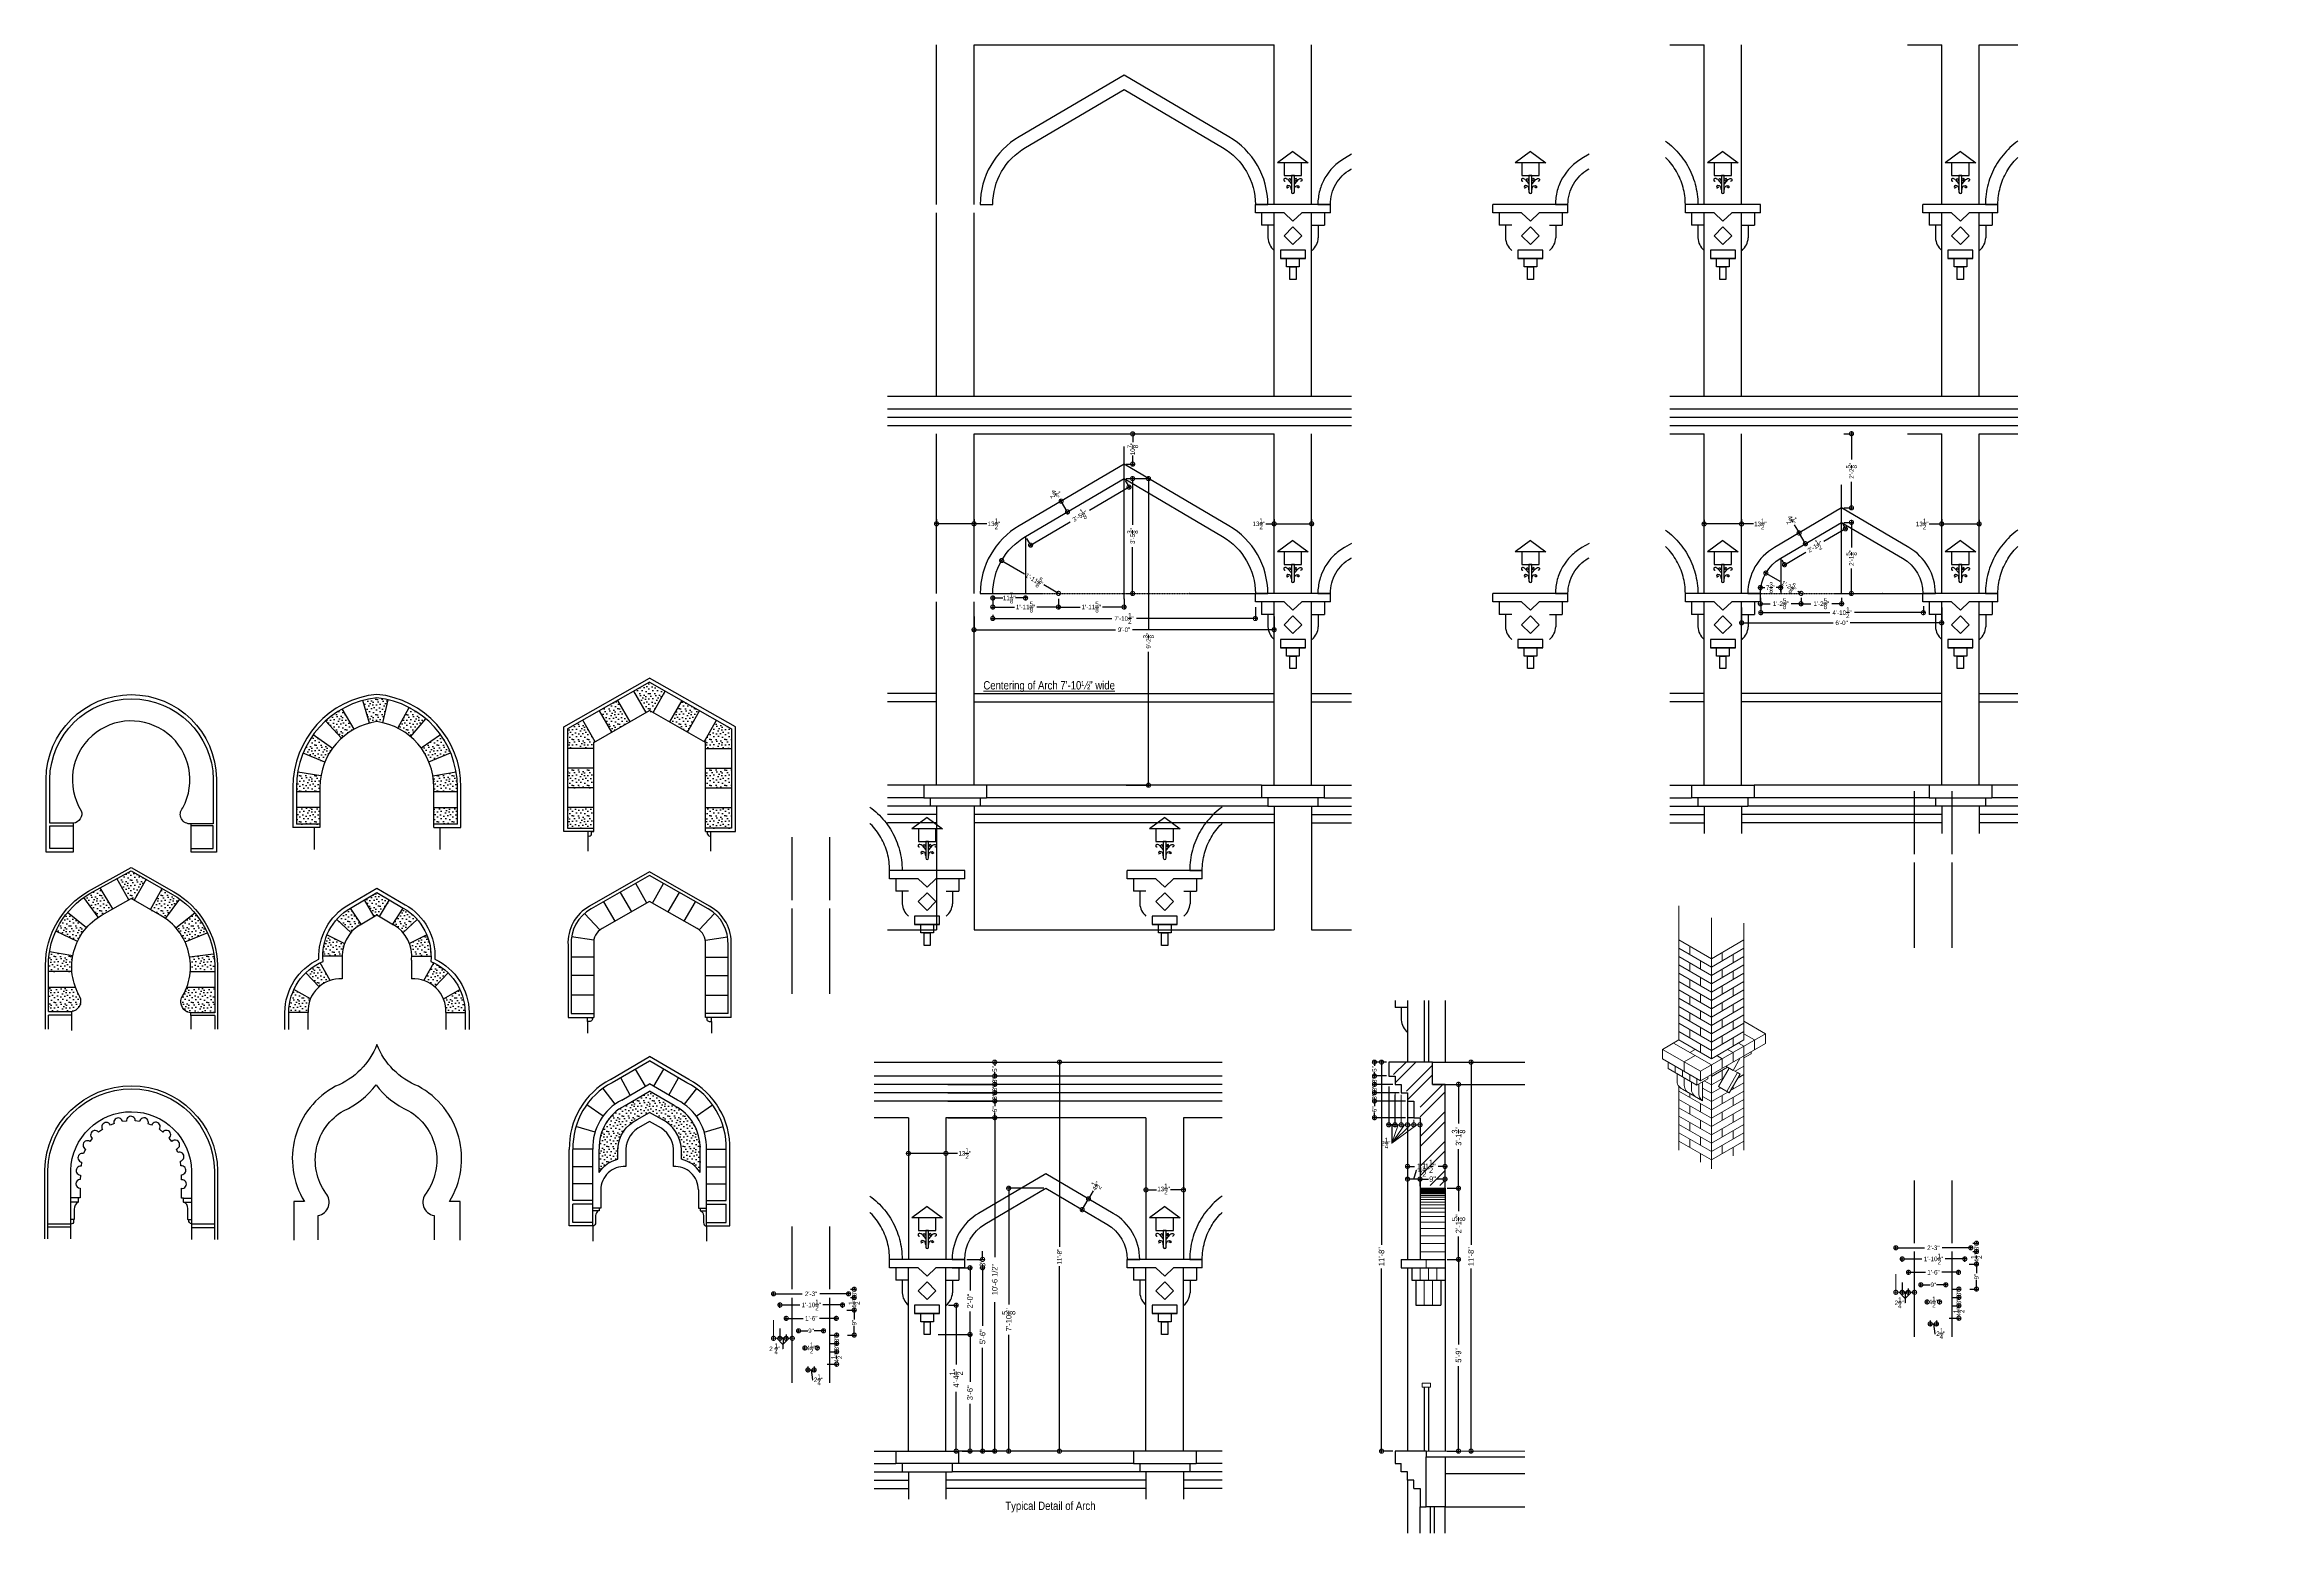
# Paper-space layout 'Layout3' of a CAD drawing. Header units: millimetres. Extents: x 394 to 1198, y 4 to 540.
import ezdxf
from ezdxf.xclip import XClip

# ---------------------------------------------------------------- set-up
doc = ezdxf.new("R2010")
doc.units = ezdxf.units.MM
doc.header["$XCLIPFRAME"] = 0
doc.linetypes.add('BORDER2', pattern=[0.875, 0.25, -0.125, 0.25, -0.125, 0, -0.125])
doc.layers.get('0').update_dxf_attribs({"color": 254})
for name, color, linetype, lineweight in [('Dim', 7, 'Continuous', 9), ('Floor Finish', 71, 'Continuous', 13), ('Hatch', 252, 'Continuous', 0), ('Stair', 22, 'Continuous', 9)]:
    doc.layers.add(name, color=color, linetype=linetype, lineweight=lineweight)
for name, color, linetype in [('ele', 43, 'Continuous'), ('ele1', 1, 'Continuous'), ('Pillar', 30, 'Continuous'), ('Slab', 3, 'Continuous'), ('Text', 255, 'Continuous'), ('WALL', 40, 'Continuous')]:
    doc.layers.add(name, color=color, linetype=linetype)
doc.styles.add('SWISS', font='swissc.ttf')
doc.dimstyles.new('¾ Scale', dxfattribs={"dimtxt": 1.625, "dimasz": 3, "dimexe": 0.75, "dimexo": 0.75, "dimgap": 0.09, "dimtad": 0, "dimdec": 3, "dimzin": 3, "dimdsep": 46, "dimlunit": 4, "dimtxsty": 'Standard', "dimblk": 'DOTSMALL', "dimcen": 0.09, "dimdle": 0.75, "dimadec": 0, "dimazin": 0, "dimtfac": 1, "dimtdec": 3, "dimtmove": 1, "dimatfit": 3, "dimfxl": 1, "dimtolj": 1, "dimtzin": 0, "dimarcsym": 0})

# ---------------------------------------------------------------- blocks, each defined once
blk = doc.blocks.new('Arch-6')
at = {"color": 0, "linetype": 'ByBlock', "lineweight": -2}
blk.add_lwpolyline([(63, 0, 0.267949), (53.44, 16.56), (29.25, 30.82), (5.03, 16.54, 0.267394), (-4.5, 0), (0, 0, -0.267949), (7.31, 12.67), (29.25, 25.59), (51.19, 12.67, -0.267949), (58.5, 0)], format="xyb", close=True, dxfattribs=at)
blk = doc.blocks.new('Cangry')
at = {"color": 0, "linetype": 'ByBlock', "lineweight": -2, "ltscale": 3}
for p, q in [((13.5, 0), (-13.5, 0)), ((13.5, -3), (13.5, 0)), ((-13.5, -3), (-13.5, 0)), ((-3.18, -3), (-13.5, -3)), ((-11.25, -3), (-11.25, -7.5)), ((-6.75, -7.5), (-11.25, -7.5)), ((-9, -7.5), (-9, -12)), ((0, -6), (-3.18, -3)), ((3.18, -3), (0, -6)), ((13.5, -3), (3.18, -3)), ((6.89, -7.5), (11.39, -7.5)), ((9.14, -7.5), (9.14, -12)), ((11.39, -3), (11.39, -7.5))]:
    blk.add_line(p, q, dxfattribs=at)
blk.add_lwpolyline([(0, -8.07), (-3.18, -11.25), (0, -14.43), (3.18, -11.25)], close=True, dxfattribs=at)
for centre, start, end in [((-2.45, -11.54), 184.03807, 229.09203), ((2.59, -11.54), 310.90797, 355.96193)]:
    blk.add_arc(centre, 6.57, start, end, dxfattribs=at)
blk = doc.blocks.new('Lemp')
at = {"color": 0, "linetype": 'ByBlock', "lineweight": -2, "ltscale": 3}
for p, q in [((0, 15.11), (-5.52, 11.07)), ((5.52, 11.07), (-5.52, 11.07)), ((-3.16, 11.07), (-3.16, 6.49)), ((0, 15.11), (5.52, 11.07)), ((3.16, 6.49), (3.16, 11.07)), ((-3.16, 6.49), (3.16, 6.49)), ((-1.85, 5), (-0.53, 3.51)), ((0.53, 6.49), (-0.53, 6.49)), ((-0.53, 6.49), (-0.53, 0.53)), ((0.53, 0.53), (0.53, 6.49)), ((1.85, 5), (0.53, 3.51))]:
    blk.add_line(p, q, dxfattribs=at)
blk.add_arc((0, 0.53), 0.527, 180, 0, dxfattribs=at)
for points in [[(-1.85, 5), (-2.58, 5.37), (-3.12, 5.3), (-3.24, 4.96), (-3.02, 4.45), (-2.73, 4.59)], [(-0.53, 1.34), (-0.84, 2.47), (-1.26, 2.79), (-2.15, 2.61), (-2.15, 2.08), (-1.67, 2.25), (-1.43, 2.39)], [(-1.24, 4.31), (-1.4, 4.93), (-1.17, 5.42), (-0.71, 4.88), (-0.97, 4.64)], [(0.53, 1.34), (0.84, 2.47), (1.26, 2.79), (2.15, 2.61), (2.15, 2.08), (1.67, 2.25), (1.43, 2.39)], [(1.24, 4.31), (1.4, 4.93), (1.17, 5.42), (0.71, 4.88), (0.97, 4.64)], [(1.85, 5), (2.58, 5.37), (3.12, 5.3), (3.24, 4.96), (3.02, 4.45), (2.73, 4.59)]]:
    blk.add_spline(points, degree=3, dxfattribs=at)
blk = doc.blocks.new('LINE')
at = {"color": 0, "linetype": 'ByBlock', "lineweight": -2}
blk.add_line((0, 0), (12, 0), dxfattribs=at)
blk = doc.blocks.new('Arch-9')
at = {"color": 0, "linetype": 'ByBlock', "lineweight": -2}
blk.add_lwpolyline([(99, 0, 0.267949), (84.94, 24.36), (47.25, 46.57), (9.53, 24.34, 0.267572), (-4.5, 0), (0, 0, -0.267949), (11.81, 20.46), (47.25, 41.34), (82.69, 20.46, -0.267949), (94.5, 0)], format="xyb", close=True, dxfattribs=at)
blk = doc.blocks.new('Gutka')
at = {"color": 0, "linetype": 'ByBlock', "lineweight": -2}
blk.add_line((4.5, 7.5), (-4.5, 7.5), dxfattribs=at)
for points in [[(4.5, 10.5), (-4.5, 10.5), (-4.5, 7.5), (4.5, 7.5)], [(-2.25, 7.5), (2.25, 7.5), (2.25, 4.5), (-2.25, 4.5)], [(-1.125, 4.5), (1.125, 4.5), (1.125, 0), (-1.125, 0)]]:
    blk.add_lwpolyline(points, close=True, dxfattribs=at)
blk = doc.blocks.new('_DotSmall')
at = {"layer": 'Text', "color": 0, "const_width": 0.5}
blk.add_lwpolyline([(-0.0625, 0, 1), (0.0625, 0, 1)], format="xyb", close=True, dxfattribs=at)
blk = doc.blocks.new('*D175')
at = {"layer": 'Defpoints', "color": 0, "transparency": 16777216}
for p in [(782.14, 383.76), (782.14, 342.42), (785.22, 342.42)]:
    blk.add_point(p, dxfattribs=at)
at = {"layer": 'Dim', "color": 0, "lineweight": -2, "transparency": 16777216}
for p, q in [((782.89, 383.76), (785.97, 383.76)), ((785.22, 384.51), (785.22, 367.11)), ((785.22, 341.67), (785.22, 359.07)), ((782.89, 342.42), (785.97, 342.42))]:
    blk.add_line(p, q, dxfattribs=at)
at = {"layer": 'Dim', "color": 0, "lineweight": -2, "transparency": 16777216, "xscale": 3, "yscale": 3, "zscale": 3}
for p, rotation in [((785.22, 383.76), 90), ((785.22, 342.42), 270)]:
    blk.add_blockref('_DotSmall', p, dxfattribs=dict(at, rotation=rotation))
at = {"layer": 'Dim', "color": 0, "transparency": 16777216, "insert": (785.22, 363.09), "char_height": 1.625, "attachment_point": 5, "rotation": 90}
blk.add_mtext('\\A1;3\'-5{\\H1x;\\S3/8;}"', dxfattribs=at)
blk = doc.blocks.new('*D176')
at = {"layer": 'Defpoints', "color": 0, "transparency": 16777216}
for p in [(734.89, 341.24), (758.51, 341.24), (758.51, 337.54)]:
    blk.add_point(p, dxfattribs=at)
at = {"layer": 'Dim', "color": 0, "lineweight": -2, "transparency": 16777216}
for p, q in [((734.89, 340.49), (734.89, 336.79)), ((758.51, 340.49), (758.51, 336.79)), ((734.14, 337.54), (742.69, 337.54)), ((759.26, 337.54), (750.72, 337.54))]:
    blk.add_line(p, q, dxfattribs=at)
at = {"layer": 'Dim', "color": 0, "lineweight": -2, "transparency": 16777216, "xscale": 3, "yscale": 3, "zscale": 3, "rotation": 180}
blk.add_blockref('_DotSmall', (734.89, 337.54), dxfattribs=at)
at = {"layer": 'Dim', "color": 0, "lineweight": -2, "transparency": 16777216, "xscale": 3, "yscale": 3, "zscale": 3}
blk.add_blockref('_DotSmall', (758.51, 337.54), dxfattribs=at)
at = {"layer": 'Dim', "color": 0, "transparency": 16777216, "insert": (746.7, 337.54), "char_height": 1.625, "attachment_point": 5}
blk.add_mtext('\\A1;1\'-11{\\H1x;\\S5/8;}"', dxfattribs=at)
blk = doc.blocks.new('*D177')
at = {"layer": 'Defpoints', "color": 0, "transparency": 16777216}
for p in [(758.51, 341.24), (782.14, 341.24), (782.14, 337.54)]:
    blk.add_point(p, dxfattribs=at)
at = {"layer": 'Dim', "color": 0, "lineweight": -2, "transparency": 16777216}
for p, q in [((758.51, 340.49), (758.51, 336.79)), ((782.14, 340.49), (782.14, 336.79)), ((757.76, 337.54), (766.31, 337.54)), ((782.89, 337.54), (774.34, 337.54))]:
    blk.add_line(p, q, dxfattribs=at)
at = {"layer": 'Dim', "color": 0, "lineweight": -2, "transparency": 16777216, "xscale": 3, "yscale": 3, "zscale": 3, "rotation": 180}
blk.add_blockref('_DotSmall', (758.51, 337.54), dxfattribs=at)
at = {"layer": 'Dim', "color": 0, "lineweight": -2, "transparency": 16777216, "xscale": 3, "yscale": 3, "zscale": 3}
blk.add_blockref('_DotSmall', (782.14, 337.54), dxfattribs=at)
at = {"layer": 'Dim', "color": 0, "transparency": 16777216, "insert": (770.33, 337.54), "char_height": 1.625, "attachment_point": 5}
blk.add_mtext('\\A1;1\'-11{\\H1x;\\S5/8;}"', dxfattribs=at)
blk = doc.blocks.new('*D178')
at = {"layer": 'Defpoints', "color": 0, "transparency": 16777216}
for p in [(782.14, 399.86), (785.25, 399.86), (782.14, 388.99)]:
    blk.add_point(p, dxfattribs=at)
at = {"layer": 'Dim', "color": 0, "lineweight": -2, "transparency": 16777216}
for p, q in [((782.89, 399.86), (786, 399.86)), ((785.25, 400.61), (785.25, 396.82)), ((782.89, 388.99), (786, 388.99)), ((785.25, 388.24), (785.25, 392.03))]:
    blk.add_line(p, q, dxfattribs=at)
at = {"layer": 'Dim', "color": 0, "lineweight": -2, "transparency": 16777216, "xscale": 3, "yscale": 3, "zscale": 3}
for p, rotation in [((785.25, 399.86), 90), ((785.25, 388.99), 270)]:
    blk.add_blockref('_DotSmall', p, dxfattribs=dict(at, rotation=rotation))
at = {"layer": 'Dim', "color": 0, "transparency": 16777216, "insert": (785.25, 394.43), "char_height": 1.625, "attachment_point": 5, "rotation": 90}
blk.add_mtext('\\A1;10{\\H1x;\\S7/8;}"', dxfattribs=at)
blk = doc.blocks.new('*D179')
at = {"layer": 'Defpoints', "color": 0, "transparency": 16777216}
for p in [(829.39, 338.24), (734.89, 335.54), (829.39, 333.41)]:
    blk.add_point(p, dxfattribs=at)
at = {"layer": 'Dim', "color": 0, "lineweight": -2, "transparency": 16777216}
for p, q in [((734.14, 333.41), (777.72, 333.41)), ((734.89, 334.79), (734.89, 332.66)), ((830.14, 333.41), (786.56, 333.41)), ((829.39, 337.49), (829.39, 332.66))]:
    blk.add_line(p, q, dxfattribs=at)
at = {"layer": 'Dim', "color": 0, "lineweight": -2, "transparency": 16777216, "xscale": 3, "yscale": 3, "zscale": 3, "rotation": 180}
blk.add_blockref('_DotSmall', (734.89, 333.41), dxfattribs=at)
at = {"layer": 'Dim', "color": 0, "lineweight": -2, "transparency": 16777216, "xscale": 3, "yscale": 3, "zscale": 3}
blk.add_blockref('_DotSmall', (829.39, 333.41), dxfattribs=at)
at = {"layer": 'Dim', "color": 0, "transparency": 16777216, "insert": (782.14, 333.41), "char_height": 1.625, "attachment_point": 5}
blk.add_mtext('\\A1;7\'-10{\\H1x;\\S1/2;}"', dxfattribs=at)
blk = doc.blocks.new('*D180')
at = {"layer": 'Defpoints', "color": 0, "transparency": 16777216}
for p in [(728.14, 334.89), (836.14, 334.89), (836.14, 329.37)]:
    blk.add_point(p, dxfattribs=at)
at = {"layer": 'Dim', "color": 0, "lineweight": -2, "transparency": 16777216}
for p, q in [((728.14, 334.14), (728.14, 328.62)), ((836.14, 334.14), (836.14, 328.62)), ((727.39, 329.37), (779.07, 329.37)), ((836.89, 329.37), (785.21, 329.37))]:
    blk.add_line(p, q, dxfattribs=at)
at = {"layer": 'Dim', "color": 0, "lineweight": -2, "transparency": 16777216, "xscale": 3, "yscale": 3, "zscale": 3, "rotation": 180}
blk.add_blockref('_DotSmall', (728.14, 329.37), dxfattribs=at)
at = {"layer": 'Dim', "color": 0, "lineweight": -2, "transparency": 16777216, "xscale": 3, "yscale": 3, "zscale": 3}
blk.add_blockref('_DotSmall', (836.14, 329.37), dxfattribs=at)
at = {"layer": 'Dim', "color": 0, "transparency": 16777216, "insert": (782.14, 329.37), "char_height": 1.625, "attachment_point": 5}
blk.add_mtext('\\A1;9\'-0"', dxfattribs=at)
blk = doc.blocks.new('*D181')
at = {"layer": 'Defpoints', "color": 0, "transparency": 16777216}
for p in [(714.64, 369.97), (728.14, 369.97), (714.64, 367.5)]:
    blk.add_point(p, dxfattribs=at)
at = {"layer": 'Dim', "color": 0, "lineweight": -2, "transparency": 16777216}
for p, q in [((728.89, 367.5), (713.89, 367.5)), ((714.64, 369.22), (714.64, 366.75)), ((728.14, 369.22), (728.14, 366.75)), ((732.79, 367.5), (728.14, 367.5))]:
    blk.add_line(p, q, dxfattribs=at)
at = {"layer": 'Dim', "color": 0, "lineweight": -2, "transparency": 16777216, "xscale": 3, "yscale": 3, "zscale": 3, "rotation": 180}
blk.add_blockref('_DotSmall', (714.64, 367.5), dxfattribs=at)
at = {"layer": 'Dim', "color": 0, "lineweight": -2, "transparency": 16777216, "xscale": 3, "yscale": 3, "zscale": 3}
blk.add_blockref('_DotSmall', (728.14, 367.5), dxfattribs=at)
at = {"layer": 'Dim', "color": 0, "transparency": 16777216, "insert": (735.32, 367.5), "char_height": 1.625, "attachment_point": 5}
blk.add_mtext('\\A1;13{\\H1x;\\S1/2;}"', dxfattribs=at)
blk = doc.blocks.new('*D182')
at = {"layer": 'Defpoints', "color": 0, "transparency": 16777216}
for p in [(759.5, 375.65), (762.14, 377.2), (764.42, 373.32)]:
    blk.add_point(p, dxfattribs=at)
at = {"layer": 'Dim', "color": 0, "lineweight": -2, "transparency": 16777216}
for p, q in [((761.49, 376.82), (758.86, 375.26)), ((762.17, 371.12), (759.12, 376.29)), ((763.78, 372.94), (761.14, 371.39))]:
    blk.add_line(p, q, dxfattribs=at)
at = {"layer": 'Dim', "color": 0, "lineweight": -2, "transparency": 16777216, "xscale": 3, "yscale": 3, "zscale": 3}
for p, rotation in [((759.5, 375.65), 120.5115422742227), ((761.79, 371.77), 300.5115422742227)]:
    blk.add_blockref('_DotSmall', p, dxfattribs=dict(at, rotation=rotation))
at = {"layer": 'Dim', "color": 0, "transparency": 16777216, "insert": (757.38, 378.17), "char_height": 1.625, "attachment_point": 5, "rotation": 300.51154}
blk.add_mtext('\\A1;4{\\H1x;\\S1/2;}"', dxfattribs=at)
blk = doc.blocks.new('*D183')
at = {"layer": 'Defpoints', "color": 0, "transparency": 16777216}
for p in [(1011.12, 341.55), (1025.75, 341.55), (1025.75, 338.74)]:
    blk.add_point(p, dxfattribs=at)
at = {"layer": 'Dim', "color": 0, "lineweight": -2, "transparency": 16777216}
for p, q in [((1010.37, 338.74), (1014.69, 338.74)), ((1011.12, 340.8), (1011.12, 337.99)), ((1026.5, 338.74), (1022.18, 338.74)), ((1025.75, 340.8), (1025.75, 337.99))]:
    blk.add_line(p, q, dxfattribs=at)
at = {"layer": 'Dim', "color": 0, "lineweight": -2, "transparency": 16777216, "xscale": 3, "yscale": 3, "zscale": 3, "rotation": 180}
blk.add_blockref('_DotSmall', (1011.12, 338.74), dxfattribs=at)
at = {"layer": 'Dim', "color": 0, "lineweight": -2, "transparency": 16777216, "xscale": 3, "yscale": 3, "zscale": 3}
blk.add_blockref('_DotSmall', (1025.75, 338.74), dxfattribs=at)
at = {"layer": 'Dim', "color": 0, "transparency": 16777216, "insert": (1018.43, 338.74), "char_height": 1.625, "attachment_point": 5}
blk.add_mtext('\\A1;1\'-2{\\H1x;\\S5/8;}"', dxfattribs=at)
blk = doc.blocks.new('*D184')
at = {"layer": 'Defpoints', "color": 0, "transparency": 16777216}
for p in [(1025.05, 364.2), (1025.12, 364.25), (1027.41, 360.37)]:
    blk.add_point(p, dxfattribs=at)
at = {"layer": 'Dim', "color": 0, "lineweight": -2, "transparency": 16777216}
for p, q in [((1023.33, 367.11), (1025.05, 364.2)), ((1024.47, 363.87), (1024.4, 363.82)), ((1027.71, 359.68), (1024.67, 364.85)), ((1026.76, 359.99), (1026.69, 359.95))]:
    blk.add_line(p, q, dxfattribs=at)
at = {"layer": 'Dim', "color": 0, "lineweight": -2, "transparency": 16777216, "xscale": 3, "yscale": 3, "zscale": 3}
for p, rotation in [((1025.05, 364.2), 120.5115422745537), ((1027.33, 360.33), 300.5115422745537)]:
    blk.add_blockref('_DotSmall', p, dxfattribs=dict(at, rotation=rotation))
at = {"layer": 'Dim', "color": 0, "transparency": 16777216, "insert": (1022.32, 368.83), "char_height": 1.625, "attachment_point": 5, "rotation": 300.51154}
blk.add_mtext('\\A1;4{\\H1x;\\S1/2;}"', dxfattribs=at)
blk = doc.blocks.new('*D185')
at = {"layer": 'Defpoints', "color": 0, "transparency": 16777216}
for p in [(1040.37, 368.01), (1043.89, 368.01), (1040.37, 342.42)]:
    blk.add_point(p, dxfattribs=at)
at = {"layer": 'Dim', "color": 0, "lineweight": -2, "transparency": 16777216}
for p, q in [((1041.12, 368.01), (1044.64, 368.01)), ((1043.89, 368.76), (1043.89, 358.96)), ((1043.89, 341.67), (1043.89, 351.47)), ((1041.12, 342.42), (1044.64, 342.42))]:
    blk.add_line(p, q, dxfattribs=at)
at = {"layer": 'Dim', "color": 0, "lineweight": -2, "transparency": 16777216, "xscale": 3, "yscale": 3, "zscale": 3}
for p, rotation in [((1043.89, 368.01), 90), ((1043.89, 342.42), 270)]:
    blk.add_blockref('_DotSmall', p, dxfattribs=dict(at, rotation=rotation))
at = {"layer": 'Dim', "color": 0, "transparency": 16777216, "insert": (1043.89, 355.22), "char_height": 1.625, "attachment_point": 5, "rotation": 90}
blk.add_mtext('\\A1;2\'-1{\\H1x;\\S5/8;}"', dxfattribs=at)
blk = doc.blocks.new('*D186')
at = {"layer": 'Defpoints', "color": 0, "transparency": 16777216}
for p in [(1040.37, 399.92), (1043.92, 399.92), (1040.37, 373.24)]:
    blk.add_point(p, dxfattribs=at)
at = {"layer": 'Dim', "color": 0, "lineweight": -2, "transparency": 16777216}
for p, q in [((1041.12, 399.92), (1044.67, 399.92)), ((1043.92, 400.67), (1043.92, 390.59)), ((1043.92, 372.49), (1043.92, 382.56)), ((1041.12, 373.24), (1044.67, 373.24))]:
    blk.add_line(p, q, dxfattribs=at)
at = {"layer": 'Dim', "color": 0, "lineweight": -2, "transparency": 16777216, "xscale": 3, "yscale": 3, "zscale": 3}
for p, rotation in [((1043.92, 399.92), 90), ((1043.92, 373.24), 270)]:
    blk.add_blockref('_DotSmall', p, dxfattribs=dict(at, rotation=rotation))
at = {"layer": 'Dim', "color": 0, "transparency": 16777216, "insert": (1043.92, 386.58), "char_height": 1.625, "attachment_point": 5, "rotation": 90}
blk.add_mtext('\\A1;2\'-2{\\H1x;\\S5/8;}"', dxfattribs=at)
blk = doc.blocks.new('*D187')
at = {"layer": 'Defpoints', "color": 0, "transparency": 16777216}
for p in [(1011.28, 338.59), (1069.78, 338.59), (1069.78, 335.52)]:
    blk.add_point(p, dxfattribs=at)
at = {"layer": 'Dim', "color": 0, "lineweight": -2, "transparency": 16777216}
for p, q in [((1011.28, 337.84), (1011.28, 334.77)), ((1069.78, 337.84), (1069.78, 334.77)), ((1010.53, 335.52), (1036.11, 335.52)), ((1070.53, 335.52), (1044.95, 335.52))]:
    blk.add_line(p, q, dxfattribs=at)
at = {"layer": 'Dim', "color": 0, "lineweight": -2, "transparency": 16777216, "xscale": 3, "yscale": 3, "zscale": 3, "rotation": 180}
blk.add_blockref('_DotSmall', (1011.28, 335.52), dxfattribs=at)
at = {"layer": 'Dim', "color": 0, "lineweight": -2, "transparency": 16777216, "xscale": 3, "yscale": 3, "zscale": 3}
blk.add_blockref('_DotSmall', (1069.78, 335.52), dxfattribs=at)
at = {"layer": 'Dim', "color": 0, "transparency": 16777216, "insert": (1040.53, 335.52), "char_height": 1.625, "attachment_point": 5}
blk.add_mtext('\\A1;4\'-10{\\H1x;\\S1/2;}"', dxfattribs=at)
blk = doc.blocks.new('*D188')
at = {"layer": 'Defpoints', "color": 0, "transparency": 16777216}
for p in [(1004.37, 338.16), (1076.37, 338.16), (1076.37, 331.87)]:
    blk.add_point(p, dxfattribs=at)
at = {"layer": 'Dim', "color": 0, "lineweight": -2, "transparency": 16777216}
for p, q in [((1003.62, 331.87), (1037.3, 331.87)), ((1004.37, 337.41), (1004.37, 331.12)), ((1077.12, 331.87), (1043.44, 331.87)), ((1076.37, 337.41), (1076.37, 331.12))]:
    blk.add_line(p, q, dxfattribs=at)
at = {"layer": 'Dim', "color": 0, "lineweight": -2, "transparency": 16777216, "xscale": 3, "yscale": 3, "zscale": 3, "rotation": 180}
blk.add_blockref('_DotSmall', (1004.37, 331.87), dxfattribs=at)
at = {"layer": 'Dim', "color": 0, "lineweight": -2, "transparency": 16777216, "xscale": 3, "yscale": 3, "zscale": 3}
blk.add_blockref('_DotSmall', (1076.37, 331.87), dxfattribs=at)
at = {"layer": 'Dim', "color": 0, "transparency": 16777216, "insert": (1040.37, 331.87), "char_height": 1.625, "attachment_point": 5}
blk.add_mtext('\\A1;6\'-0"', dxfattribs=at)
blk = doc.blocks.new('*D189')
at = {"layer": 'Defpoints', "color": 0, "transparency": 16777216}
for p in [(1004.37, 369.97), (990.87, 369.72), (990.87, 367.45)]:
    blk.add_point(p, dxfattribs=at)
at = {"layer": 'Dim', "color": 0, "lineweight": -2, "transparency": 16777216}
for p, q in [((1005.12, 367.45), (990.12, 367.45)), ((990.87, 368.97), (990.87, 366.7)), ((1004.37, 369.22), (1004.37, 366.7)), ((1008.6, 367.45), (1004.37, 367.45))]:
    blk.add_line(p, q, dxfattribs=at)
at = {"layer": 'Dim', "color": 0, "lineweight": -2, "transparency": 16777216, "xscale": 3, "yscale": 3, "zscale": 3, "rotation": 180}
blk.add_blockref('_DotSmall', (990.87, 367.45), dxfattribs=at)
at = {"layer": 'Dim', "color": 0, "lineweight": -2, "transparency": 16777216, "xscale": 3, "yscale": 3, "zscale": 3}
blk.add_blockref('_DotSmall', (1004.37, 367.45), dxfattribs=at)
at = {"layer": 'Dim', "color": 0, "transparency": 16777216, "insert": (1011.13, 367.45), "char_height": 1.625, "attachment_point": 5}
blk.add_mtext('\\A1;13{\\H1x;\\S1/2;}"', dxfattribs=at)
blk = doc.blocks.new('*D190')
at = {"layer": 'Defpoints', "color": 0, "transparency": 16777216}
for p in [(738.06, 354.23), (738.08, 354.27), (758.51, 342.42)]:
    blk.add_point(p, dxfattribs=at)
at = {"layer": 'Dim', "color": 0, "lineweight": -2, "transparency": 16777216}
for p, q in [((737.43, 354.65), (746.36, 349.49)), ((738.43, 354.88), (738.45, 354.92)), ((759.19, 342.08), (753.32, 345.48)), ((758.89, 343.07), (758.91, 343.11))]:
    blk.add_line(p, q, dxfattribs=at)
at = {"layer": 'Dim', "color": 0, "lineweight": -2, "transparency": 16777216, "xscale": 3, "yscale": 3, "zscale": 3}
for p, rotation in [((738.08, 354.27), 149.999633204212), ((758.54, 342.46), 329.9996332042119)]:
    blk.add_blockref('_DotSmall', p, dxfattribs=dict(at, rotation=rotation))
at = {"layer": 'Dim', "color": 0, "transparency": 16777216, "insert": (749.79, 347.41), "char_height": 1.625, "attachment_point": 5, "rotation": 329.99963}
blk.add_mtext('\\A1;1\'-11{\\H1x;\\S5/8;}"', dxfattribs=at)
blk = doc.blocks.new('*D191')
at = {"layer": 'Defpoints', "color": 0, "transparency": 16777216}
for p in [(836.14, 369.97), (849.64, 369.97), (849.64, 367.5)]:
    blk.add_point(p, dxfattribs=at)
at = {"layer": 'Dim', "color": 0, "lineweight": -2, "transparency": 16777216}
for p, q in [((833.14, 367.5), (836.14, 367.5)), ((835.39, 367.5), (850.39, 367.5)), ((836.14, 369.22), (836.14, 366.75)), ((849.64, 369.22), (849.64, 366.75))]:
    blk.add_line(p, q, dxfattribs=at)
at = {"layer": 'Dim', "color": 0, "lineweight": -2, "transparency": 16777216, "xscale": 3, "yscale": 3, "zscale": 3, "rotation": 180}
blk.add_blockref('_DotSmall', (836.14, 367.5), dxfattribs=at)
at = {"layer": 'Dim', "color": 0, "lineweight": -2, "transparency": 16777216, "xscale": 3, "yscale": 3, "zscale": 3}
blk.add_blockref('_DotSmall', (849.64, 367.5), dxfattribs=at)
at = {"layer": 'Dim', "color": 0, "transparency": 16777216, "insert": (830.61, 367.5), "char_height": 1.625, "attachment_point": 5}
blk.add_mtext('\\A1;13{\\H1x;\\S1/2;}"', dxfattribs=at)
blk = doc.blocks.new('*D192')
at = {"layer": 'Defpoints', "color": 0, "transparency": 16777216}
for p in [(1076.37, 369.97), (1089.87, 369.72), (1089.87, 367.45)]:
    blk.add_point(p, dxfattribs=at)
at = {"layer": 'Dim', "color": 0, "lineweight": -2, "transparency": 16777216}
for p, q in [((1071.88, 367.45), (1076.37, 367.45)), ((1075.62, 367.45), (1090.62, 367.45)), ((1076.37, 369.22), (1076.37, 366.7)), ((1089.87, 368.97), (1089.87, 366.7))]:
    blk.add_line(p, q, dxfattribs=at)
at = {"layer": 'Dim', "color": 0, "lineweight": -2, "transparency": 16777216, "xscale": 3, "yscale": 3, "zscale": 3, "rotation": 180}
blk.add_blockref('_DotSmall', (1076.37, 367.45), dxfattribs=at)
at = {"layer": 'Dim', "color": 0, "lineweight": -2, "transparency": 16777216, "xscale": 3, "yscale": 3, "zscale": 3}
blk.add_blockref('_DotSmall', (1089.87, 367.45), dxfattribs=at)
at = {"layer": 'Dim', "color": 0, "transparency": 16777216, "insert": (1069.35, 367.45), "char_height": 1.625, "attachment_point": 5}
blk.add_mtext('\\A1;13{\\H1x;\\S1/2;}"', dxfattribs=at)
blk = doc.blocks.new('*D193')
at = {"layer": 'Defpoints', "color": 0, "transparency": 16777216}
for p in [(1025.75, 341.55), (1040.37, 341.55), (1040.37, 338.74)]:
    blk.add_point(p, dxfattribs=at)
at = {"layer": 'Dim', "color": 0, "lineweight": -2, "transparency": 16777216}
for p, q in [((1025, 338.74), (1029.31, 338.74)), ((1025.75, 340.8), (1025.75, 337.99)), ((1041.12, 338.74), (1036.81, 338.74)), ((1040.37, 340.8), (1040.37, 337.99))]:
    blk.add_line(p, q, dxfattribs=at)
at = {"layer": 'Dim', "color": 0, "lineweight": -2, "transparency": 16777216, "xscale": 3, "yscale": 3, "zscale": 3, "rotation": 180}
blk.add_blockref('_DotSmall', (1025.75, 338.74), dxfattribs=at)
at = {"layer": 'Dim', "color": 0, "lineweight": -2, "transparency": 16777216, "xscale": 3, "yscale": 3, "zscale": 3}
blk.add_blockref('_DotSmall', (1040.37, 338.74), dxfattribs=at)
at = {"layer": 'Dim', "color": 0, "transparency": 16777216, "insert": (1033.06, 338.74), "char_height": 1.625, "attachment_point": 5}
blk.add_mtext('\\A1;1\'-2{\\H1x;\\S5/8;}"', dxfattribs=at)
blk = doc.blocks.new('*D194')
at = {"layer": 'Defpoints', "color": 0, "transparency": 16777216}
for p in [(1086.87, 108.6), (1086.87, 105.6), (1088.91, 105.6)]:
    blk.add_point(p, dxfattribs=at)
at = {"layer": 'Dim', "color": 0, "lineweight": -2, "transparency": 16777216}
for p, q in [((1087.62, 108.6), (1089.66, 108.6)), ((1087.62, 105.6), (1089.66, 105.6)), ((1088.91, 109.35), (1088.91, 108.28)), ((1088.91, 104.85), (1088.91, 105.93))]:
    blk.add_line(p, q, dxfattribs=at)
at = {"layer": 'Dim', "color": 0, "lineweight": -2, "transparency": 16777216, "xscale": 3, "yscale": 3, "zscale": 3}
for p, rotation in [((1088.91, 108.6), 90), ((1088.91, 105.6), 270)]:
    blk.add_blockref('_DotSmall', p, dxfattribs=dict(at, rotation=rotation))
at = {"layer": 'Dim', "color": 0, "transparency": 16777216, "insert": (1088.91, 107.1), "char_height": 1.625, "attachment_point": 5, "rotation": 90}
blk.add_mtext('\\A1;3"', dxfattribs=at)
blk = doc.blocks.new('*D195')
at = {"layer": 'Defpoints', "color": 0, "transparency": 16777216}
for p in [(1088.91, 101.1), (1085.71, 92.1), (1088.91, 92.1)]:
    blk.add_point(p, dxfattribs=at)
at = {"layer": 'Dim', "color": 0, "lineweight": -2, "transparency": 16777216}
for p, q in [((1088.91, 101.85), (1088.91, 97.78)), ((1086.46, 92.1), (1089.66, 92.1)), ((1088.91, 91.35), (1088.91, 95.43))]:
    blk.add_line(p, q, dxfattribs=at)
at = {"layer": 'Dim', "color": 0, "lineweight": -2, "transparency": 16777216, "xscale": 3, "yscale": 3, "zscale": 3}
for p, rotation in [((1088.91, 101.1), 90), ((1088.91, 92.1), 270)]:
    blk.add_blockref('_DotSmall', p, dxfattribs=dict(at, rotation=rotation))
at = {"layer": 'Dim', "color": 0, "transparency": 16777216, "insert": (1088.91, 96.6), "char_height": 1.625, "attachment_point": 5, "rotation": 90}
blk.add_mtext('\\A1;9"', dxfattribs=at)
blk = doc.blocks.new('*D196')
at = {"layer": 'Defpoints', "color": 0, "transparency": 16777216}
for p in [(1086.87, 105.6), (1085.51, 101.1), (1088.91, 101.1)]:
    blk.add_point(p, dxfattribs=at)
at = {"layer": 'Dim', "color": 0, "lineweight": -2, "transparency": 16777216}
for p, q in [((1087.62, 105.6), (1089.66, 105.6)), ((1088.91, 106.35), (1088.91, 105.34)), ((1086.26, 101.1), (1089.66, 101.1)), ((1088.91, 100.35), (1088.91, 101.37))]:
    blk.add_line(p, q, dxfattribs=at)
at = {"layer": 'Dim', "color": 0, "lineweight": -2, "transparency": 16777216, "xscale": 3, "yscale": 3, "zscale": 3}
for p, rotation in [((1088.91, 105.6), 90), ((1088.91, 101.1), 270)]:
    blk.add_blockref('_DotSmall', p, dxfattribs=dict(at, rotation=rotation))
at = {"layer": 'Dim', "color": 0, "transparency": 16777216, "insert": (1088.91, 103.35), "char_height": 1.625, "attachment_point": 5, "rotation": 90}
blk.add_mtext('\\A1;4{\\H1x;\\S1/2;}"', dxfattribs=at)
blk = doc.blocks.new('*D197')
at = {"layer": 'Defpoints', "color": 0, "transparency": 16777216}
for p in [(1079.24, 92.1), (1079.24, 89.1), (1082.57, 89.1)]:
    blk.add_point(p, dxfattribs=at)
at = {"layer": 'Dim', "color": 0, "lineweight": -2, "transparency": 16777216}
for p, q in [((1079.99, 92.1), (1083.32, 92.1)), ((1079.99, 89.1), (1083.32, 89.1)), ((1082.57, 92.85), (1082.57, 91.77)), ((1082.57, 88.35), (1082.57, 89.43))]:
    blk.add_line(p, q, dxfattribs=at)
at = {"layer": 'Dim', "color": 0, "lineweight": -2, "transparency": 16777216, "xscale": 3, "yscale": 3, "zscale": 3}
for p, rotation in [((1082.57, 92.1), 90), ((1082.57, 89.1), 270)]:
    blk.add_blockref('_DotSmall', p, dxfattribs=dict(at, rotation=rotation))
at = {"layer": 'Dim', "color": 0, "transparency": 16777216, "insert": (1082.57, 90.6), "char_height": 1.625, "attachment_point": 5, "rotation": 90}
blk.add_mtext('\\A1;3"', dxfattribs=at)
blk = doc.blocks.new('*D198')
at = {"layer": 'Defpoints', "color": 0, "transparency": 16777216}
for p in [(1079.24, 89.1), (1080.61, 86.1), (1082.57, 86.1)]:
    blk.add_point(p, dxfattribs=at)
at = {"layer": 'Dim', "color": 0, "lineweight": -2, "transparency": 16777216}
for p, q in [((1079.99, 89.1), (1083.32, 89.1)), ((1082.57, 89.85), (1082.57, 88.77)), ((1081.36, 86.1), (1083.32, 86.1)), ((1082.57, 85.35), (1082.57, 86.43))]:
    blk.add_line(p, q, dxfattribs=at)
at = {"layer": 'Dim', "color": 0, "lineweight": -2, "transparency": 16777216, "xscale": 3, "yscale": 3, "zscale": 3}
for p, rotation in [((1082.57, 89.1), 90), ((1082.57, 86.1), 270)]:
    blk.add_blockref('_DotSmall', p, dxfattribs=dict(at, rotation=rotation))
at = {"layer": 'Dim', "color": 0, "transparency": 16777216, "insert": (1082.57, 87.6), "char_height": 1.625, "attachment_point": 5, "rotation": 90}
blk.add_mtext('\\A1;3"', dxfattribs=at)
blk = doc.blocks.new('*D199')
at = {"layer": 'Defpoints', "color": 0, "transparency": 16777216}
for p in [(1078.37, 81.6), (1079.11, 86.1), (1082.57, 81.6)]:
    blk.add_point(p, dxfattribs=at)
at = {"layer": 'Dim', "color": 0, "lineweight": -2, "transparency": 16777216}
for p, q in [((1079.12, 81.6), (1083.32, 81.6)), ((1079.86, 86.1), (1083.32, 86.1)), ((1082.57, 86.85), (1082.57, 85.84)), ((1082.57, 80.85), (1082.57, 81.86))]:
    blk.add_line(p, q, dxfattribs=at)
at = {"layer": 'Dim', "color": 0, "lineweight": -2, "transparency": 16777216, "xscale": 3, "yscale": 3, "zscale": 3}
for p, rotation in [((1082.57, 86.1), 90), ((1082.57, 81.6), 270)]:
    blk.add_blockref('_DotSmall', p, dxfattribs=dict(at, rotation=rotation))
at = {"layer": 'Dim', "color": 0, "transparency": 16777216, "insert": (1082.57, 83.85), "char_height": 1.625, "attachment_point": 5, "rotation": 90}
blk.add_mtext('\\A1;4{\\H1x;\\S1/2;}"', dxfattribs=at)
blk = doc.blocks.new('*D200')
at = {"layer": 'Defpoints', "color": 0, "transparency": 16777216}
for p in [(1059.87, 105.6), (1086.87, 106.95), (1086.87, 105.6)]:
    blk.add_point(p, dxfattribs=at)
at = {"layer": 'Dim', "color": 0, "lineweight": -2, "transparency": 16777216}
for p, q in [((1059.12, 106.95), (1070.16, 106.95)), ((1059.87, 106.35), (1059.87, 107.7)), ((1087.62, 106.95), (1076.57, 106.95)), ((1086.87, 106.35), (1086.87, 107.7))]:
    blk.add_line(p, q, dxfattribs=at)
at = {"layer": 'Dim', "color": 0, "lineweight": -2, "transparency": 16777216, "xscale": 3, "yscale": 3, "zscale": 3, "rotation": 180}
blk.add_blockref('_DotSmall', (1059.87, 106.95), dxfattribs=at)
at = {"layer": 'Dim', "color": 0, "lineweight": -2, "transparency": 16777216, "xscale": 3, "yscale": 3, "zscale": 3}
blk.add_blockref('_DotSmall', (1086.87, 106.95), dxfattribs=at)
at = {"layer": 'Dim', "color": 0, "transparency": 16777216, "insert": (1073.37, 106.95), "char_height": 1.625, "attachment_point": 5}
blk.add_mtext('\\A1;2\'-3"', dxfattribs=at)
blk = doc.blocks.new('*D201')
at = {"layer": 'Defpoints', "color": 0, "transparency": 16777216}
for p in [(1062.18, 101.1), (1084.69, 102.95), (1084.69, 101.1)]:
    blk.add_point(p, dxfattribs=at)
at = {"layer": 'Dim', "color": 0, "lineweight": -2, "transparency": 16777216}
for p, q in [((1061.43, 102.95), (1069.28, 102.95)), ((1062.18, 101.85), (1062.18, 103.7)), ((1085.44, 102.95), (1077.59, 102.95)), ((1084.69, 101.85), (1084.69, 103.7))]:
    blk.add_line(p, q, dxfattribs=at)
at = {"layer": 'Dim', "color": 0, "lineweight": -2, "transparency": 16777216, "xscale": 3, "yscale": 3, "zscale": 3, "rotation": 180}
blk.add_blockref('_DotSmall', (1062.18, 102.95), dxfattribs=at)
at = {"layer": 'Dim', "color": 0, "lineweight": -2, "transparency": 16777216, "xscale": 3, "yscale": 3, "zscale": 3}
blk.add_blockref('_DotSmall', (1084.69, 102.95), dxfattribs=at)
at = {"layer": 'Dim', "color": 0, "transparency": 16777216, "insert": (1073.44, 102.95), "char_height": 1.625, "attachment_point": 5}
blk.add_mtext('\\A1;1\'-10{\\H1x;\\S1/2;}"', dxfattribs=at)
blk = doc.blocks.new('*D202')
at = {"layer": 'Defpoints', "color": 0, "transparency": 16777216}
for p in [(1064.43, 96.6), (1082.44, 98.13), (1082.44, 96.6)]:
    blk.add_point(p, dxfattribs=at)
at = {"layer": 'Dim', "color": 0, "lineweight": -2, "transparency": 16777216}
for p, q in [((1063.68, 98.13), (1070.5, 98.13)), ((1064.43, 97.35), (1064.43, 98.88)), ((1083.19, 98.13), (1076.37, 98.13)), ((1082.44, 97.35), (1082.44, 98.88))]:
    blk.add_line(p, q, dxfattribs=at)
at = {"layer": 'Dim', "color": 0, "lineweight": -2, "transparency": 16777216, "xscale": 3, "yscale": 3, "zscale": 3, "rotation": 180}
blk.add_blockref('_DotSmall', (1064.43, 98.13), dxfattribs=at)
at = {"layer": 'Dim', "color": 0, "lineweight": -2, "transparency": 16777216, "xscale": 3, "yscale": 3, "zscale": 3}
blk.add_blockref('_DotSmall', (1082.44, 98.13), dxfattribs=at)
at = {"layer": 'Dim', "color": 0, "transparency": 16777216, "insert": (1073.44, 98.13), "char_height": 1.625, "attachment_point": 5}
blk.add_mtext('\\A1;1\'-6"', dxfattribs=at)
blk = doc.blocks.new('*D203')
at = {"layer": 'Defpoints', "color": 0, "transparency": 16777216}
for p in [(1068.87, 92.1), (1077.87, 93.64), (1077.87, 92.1)]:
    blk.add_point(p, dxfattribs=at)
at = {"layer": 'Dim', "color": 0, "lineweight": -2, "transparency": 16777216}
for p, q in [((1068.12, 93.64), (1072.19, 93.64)), ((1068.87, 92.85), (1068.87, 94.39)), ((1078.62, 93.64), (1074.54, 93.64)), ((1077.87, 92.85), (1077.87, 94.39))]:
    blk.add_line(p, q, dxfattribs=at)
at = {"layer": 'Dim', "color": 0, "lineweight": -2, "transparency": 16777216, "xscale": 3, "yscale": 3, "zscale": 3, "rotation": 180}
blk.add_blockref('_DotSmall', (1068.87, 93.64), dxfattribs=at)
at = {"layer": 'Dim', "color": 0, "lineweight": -2, "transparency": 16777216, "xscale": 3, "yscale": 3, "zscale": 3}
blk.add_blockref('_DotSmall', (1077.87, 93.64), dxfattribs=at)
at = {"layer": 'Dim', "color": 0, "transparency": 16777216, "insert": (1073.37, 93.64), "char_height": 1.625, "attachment_point": 5}
blk.add_mtext('\\A1;9"', dxfattribs=at)
blk = doc.blocks.new('*D204')
at = {"layer": 'Defpoints', "color": 0, "transparency": 16777216}
for p in [(1071.12, 86.1), (1075.62, 87.47), (1075.62, 86.1)]:
    blk.add_point(p, dxfattribs=at)
at = {"layer": 'Dim', "color": 0, "lineweight": -2, "transparency": 16777216}
for p, q in [((1070.37, 87.47), (1071.38, 87.47)), ((1071.12, 86.85), (1071.12, 88.22)), ((1076.37, 87.47), (1075.35, 87.47)), ((1075.62, 86.85), (1075.62, 88.22))]:
    blk.add_line(p, q, dxfattribs=at)
at = {"layer": 'Dim', "color": 0, "lineweight": -2, "transparency": 16777216, "xscale": 3, "yscale": 3, "zscale": 3, "rotation": 180}
blk.add_blockref('_DotSmall', (1071.12, 87.47), dxfattribs=at)
at = {"layer": 'Dim', "color": 0, "lineweight": -2, "transparency": 16777216, "xscale": 3, "yscale": 3, "zscale": 3}
blk.add_blockref('_DotSmall', (1075.62, 87.47), dxfattribs=at)
at = {"layer": 'Dim', "color": 0, "transparency": 16777216, "insert": (1073.37, 87.47), "char_height": 1.625, "attachment_point": 5}
blk.add_mtext('\\A1;4{\\H1x;\\S1/2;}"', dxfattribs=at)
blk = doc.blocks.new('*D205')
at = {"layer": 'Defpoints', "color": 0, "transparency": 16777216}
for p in [(1072.24, 81.6), (1074.49, 81.6), (1074.49, 79.56)]:
    blk.add_point(p, dxfattribs=at)
at = {"layer": 'Dim', "color": 0, "lineweight": -2, "transparency": 16777216}
for p, q in [((1072.24, 80.85), (1072.24, 78.81)), ((1074.49, 80.85), (1074.49, 78.81)), ((1071.49, 79.56), (1075.24, 79.56)), ((1073.37, 79.56), (1073.87, 76.03)), ((1073.87, 76.03), (1074.05, 76.03))]:
    blk.add_line(p, q, dxfattribs=at)
at = {"layer": 'Dim', "color": 0, "lineweight": -2, "transparency": 16777216, "xscale": 3, "yscale": 3, "zscale": 3, "rotation": 180}
blk.add_blockref('_DotSmall', (1072.24, 79.56), dxfattribs=at)
at = {"layer": 'Dim', "color": 0, "lineweight": -2, "transparency": 16777216, "xscale": 3, "yscale": 3, "zscale": 3}
blk.add_blockref('_DotSmall', (1074.49, 79.56), dxfattribs=at)
at = {"layer": 'Dim', "color": 0, "transparency": 16777216, "insert": (1076.04, 76.03), "char_height": 1.625, "attachment_point": 5}
blk.add_mtext('\\A1;2{\\H1x;\\S1/4;}"', dxfattribs=at)
blk = doc.blocks.new('*D206')
at = {"layer": 'Defpoints', "color": 0, "transparency": 16777216}
for p in [(782.14, 383.76), (783.94, 380.71), (746.7, 362.88)]:
    blk.add_point(p, dxfattribs=at)
at = {"layer": 'Dim', "color": 0, "lineweight": -2, "transparency": 16777216}
for p, q in [((784.59, 381.09), (769.68, 372.31)), ((782.52, 383.12), (784.32, 380.06)), ((747.08, 362.23), (748.88, 359.18)), ((747.86, 359.44), (762.76, 368.23))]:
    blk.add_line(p, q, dxfattribs=at)
at = {"layer": 'Dim', "color": 0, "lineweight": -2, "transparency": 16777216, "xscale": 3, "yscale": 3, "zscale": 3}
for p, rotation in [((783.94, 380.71), 30.51154227440294), ((748.5, 359.83), 210.5115422744029)]:
    blk.add_blockref('_DotSmall', p, dxfattribs=dict(at, rotation=rotation))
at = {"layer": 'Dim', "color": 0, "transparency": 16777216, "insert": (766.22, 370.27), "char_height": 1.625, "attachment_point": 5, "rotation": 30.51154}
blk.add_mtext('\\A1;3\'-5{\\H1x;\\S1/8;}"', dxfattribs=at)
blk = doc.blocks.new('*D207')
at = {"layer": 'Defpoints', "color": 0, "transparency": 16777216}
for p in [(1013.08, 349.73), (1025.75, 342.42), (1025.77, 342.46)]:
    blk.add_point(p, dxfattribs=at)
at = {"layer": 'Dim', "color": 0, "lineweight": -2, "transparency": 16777216}
for p, q in [((1012.45, 350.14), (1018.08, 346.89)), ((1013.46, 350.38), (1013.48, 350.42)), ((1026.42, 342.08), (1024.57, 343.15)), ((1026.12, 343.07), (1026.14, 343.11))]:
    blk.add_line(p, q, dxfattribs=at)
at = {"layer": 'Dim', "color": 0, "lineweight": -2, "transparency": 16777216, "xscale": 3, "yscale": 3, "zscale": 3}
for p, rotation in [((1013.1, 349.77), 150.0000000000762), ((1025.77, 342.46), 330.0000000000762)]:
    blk.add_blockref('_DotSmall', p, dxfattribs=dict(at, rotation=rotation))
at = {"layer": 'Dim', "color": 0, "transparency": 16777216, "insert": (1021.35, 345.05), "char_height": 1.625, "attachment_point": 5, "rotation": 330}
blk.add_mtext('\\A1;1\'-2{\\H1x;\\S5/8;}"', dxfattribs=at)
blk = doc.blocks.new('*D208')
at = {"layer": 'Defpoints', "color": 0, "transparency": 16777216}
for p in [(1040.37, 368.01), (1018.43, 355.08), (1019.8, 352.78)]:
    blk.add_point(p, dxfattribs=at)
at = {"layer": 'Dim', "color": 0, "lineweight": -2, "transparency": 16777216}
for p, q in [((1042.38, 366.08), (1033.99, 361.14)), ((1040.75, 367.37), (1042.11, 365.06)), ((1018.82, 354.44), (1020.18, 352.13)), ((1019.15, 352.39), (1027.54, 357.34))]:
    blk.add_line(p, q, dxfattribs=at)
at = {"layer": 'Dim', "color": 0, "lineweight": -2, "transparency": 16777216, "xscale": 3, "yscale": 3, "zscale": 3}
for p, rotation in [((1041.73, 365.7), 30.51154227437393), ((1019.8, 352.78), 210.5115422743739)]:
    blk.add_blockref('_DotSmall', p, dxfattribs=dict(at, rotation=rotation))
at = {"layer": 'Dim', "color": 0, "transparency": 16777216, "insert": (1030.76, 359.24), "char_height": 1.625, "attachment_point": 5, "rotation": 30.51154}
blk.add_mtext('\\A1;2\'-1{\\H1x;\\S1/2;}"', dxfattribs=at)
blk = doc.blocks.new('*D209')
at = {"layer": 'Defpoints', "color": 0, "transparency": 16777216}
for p in [(734.89, 342.42), (746.7, 342.42), (746.7, 340.8)]:
    blk.add_point(p, dxfattribs=at)
at = {"layer": 'Dim', "color": 0, "lineweight": -2, "transparency": 16777216}
for p, q in [((734.14, 340.8), (738.54, 340.8)), ((734.89, 341.67), (734.89, 340.05)), ((747.45, 340.8), (743.05, 340.8)), ((746.7, 341.67), (746.7, 340.05))]:
    blk.add_line(p, q, dxfattribs=at)
at = {"layer": 'Dim', "color": 0, "lineweight": -2, "transparency": 16777216, "xscale": 3, "yscale": 3, "zscale": 3, "rotation": 180}
blk.add_blockref('_DotSmall', (734.89, 340.8), dxfattribs=at)
at = {"layer": 'Dim', "color": 0, "lineweight": -2, "transparency": 16777216, "xscale": 3, "yscale": 3, "zscale": 3}
blk.add_blockref('_DotSmall', (746.7, 340.8), dxfattribs=at)
at = {"layer": 'Dim', "color": 0, "transparency": 16777216, "insert": (740.8, 340.8), "char_height": 1.625, "attachment_point": 5}
blk.add_mtext('\\A1;11{\\H1x;\\S7/8;}"', dxfattribs=at)
blk = doc.blocks.new('*D210')
at = {"layer": 'Defpoints', "color": 0, "transparency": 16777216}
for p in [(1011.12, 342.42), (1018.43, 344.54), (1018.43, 342.42)]:
    blk.add_point(p, dxfattribs=at)
at = {"layer": 'Dim', "color": 0, "lineweight": -2, "transparency": 16777216}
for p, q in [((1010.37, 344.54), (1012.79, 344.54)), ((1011.12, 343.17), (1011.12, 345.29)), ((1019.18, 344.54), (1016.76, 344.54)), ((1018.43, 343.17), (1018.43, 345.29))]:
    blk.add_line(p, q, dxfattribs=at)
at = {"layer": 'Dim', "color": 0, "lineweight": -2, "transparency": 16777216, "xscale": 3, "yscale": 3, "zscale": 3, "rotation": 180}
blk.add_blockref('_DotSmall', (1011.12, 344.54), dxfattribs=at)
at = {"layer": 'Dim', "color": 0, "lineweight": -2, "transparency": 16777216, "xscale": 3, "yscale": 3, "zscale": 3}
blk.add_blockref('_DotSmall', (1018.43, 344.54), dxfattribs=at)
at = {"layer": 'Dim', "color": 0, "transparency": 16777216, "insert": (1014.78, 344.54), "char_height": 1.625, "attachment_point": 5}
blk.add_mtext('\\A1;7{\\H1x;\\S3/8;}"', dxfattribs=at)
blk = doc.blocks.new('*D211')
at = {"layer": 'Defpoints', "color": 0, "transparency": 16777216}
for p in [(1062.18, 95.27), (1062.18, 90.94), (1064.37, 93.02)]:
    blk.add_point(p, dxfattribs=at)
at = {"layer": 'Dim', "color": 0, "lineweight": -2, "transparency": 16777216}
for p, q in [((1065.12, 90.94), (1061.43, 90.94)), ((1062.18, 94.52), (1062.18, 90.19)), ((1063.27, 90.94), (1063.26, 87.16)), ((1064.37, 92.27), (1064.37, 90.19)), ((1063.26, 87.16), (1063.08, 87.16))]:
    blk.add_line(p, q, dxfattribs=at)
at = {"layer": 'Dim', "color": 0, "lineweight": -2, "transparency": 16777216, "xscale": 3, "yscale": 3, "zscale": 3, "rotation": 180}
blk.add_blockref('_DotSmall', (1062.18, 90.94), dxfattribs=at)
at = {"layer": 'Dim', "color": 0, "lineweight": -2, "transparency": 16777216, "xscale": 3, "yscale": 3, "zscale": 3}
blk.add_blockref('_DotSmall', (1064.37, 90.94), dxfattribs=at)
at = {"layer": 'Dim', "color": 0, "transparency": 16777216, "insert": (1061.09, 87.16), "char_height": 1.625, "attachment_point": 5}
blk.add_mtext('\\A1;2{\\H1x;\\S1/4;}"', dxfattribs=at)
blk = doc.blocks.new('*D212')
at = {"layer": 'Defpoints', "color": 0, "transparency": 16777216}
for p in [(767, 120.73), (769.29, 124.6), (769.36, 124.56)]:
    blk.add_point(p, dxfattribs=at)
at = {"layer": 'Dim', "color": 0, "lineweight": -2, "transparency": 16777216}
for p, q in [((766.69, 120.04), (769.74, 125.21)), ((771.08, 127.47), (769.36, 124.56)), ((769.93, 124.22), (770.01, 124.18)), ((767.65, 120.35), (767.72, 120.3))]:
    blk.add_line(p, q, dxfattribs=at)
at = {"layer": 'Dim', "color": 0, "lineweight": -2, "transparency": 16777216, "xscale": 3, "yscale": 3, "zscale": 3}
for p, rotation in [((767.08, 120.68), 239.4884577254463), ((769.36, 124.56), 59.48845772544632)]:
    blk.add_blockref('_DotSmall', p, dxfattribs=dict(at, rotation=rotation))
at = {"layer": 'Dim', "color": 0, "transparency": 16777216, "insert": (772.08, 129.18), "char_height": 1.625, "attachment_point": 5, "rotation": 59.48846}
blk.add_mtext('\\A1;4{\\H1x;\\S1/2;}"', dxfattribs=at)
blk = doc.blocks.new('*D213')
at = {"layer": 'Defpoints', "color": 0, "transparency": 16777216}
for p in [(704.53, 143.21), (704.53, 140.93), (718.03, 143.46)]:
    blk.add_point(p, dxfattribs=at)
at = {"layer": 'Dim', "color": 0, "lineweight": -2, "transparency": 16777216}
for p, q in [((718.78, 140.93), (703.78, 140.93)), ((704.53, 142.46), (704.53, 140.18)), ((718.03, 142.71), (718.03, 140.18)), ((722.26, 140.93), (718.03, 140.93))]:
    blk.add_line(p, q, dxfattribs=at)
at = {"layer": 'Dim', "color": 0, "lineweight": -2, "transparency": 16777216, "xscale": 3, "yscale": 3, "zscale": 3, "rotation": 180}
blk.add_blockref('_DotSmall', (704.53, 140.93), dxfattribs=at)
at = {"layer": 'Dim', "color": 0, "lineweight": -2, "transparency": 16777216, "xscale": 3, "yscale": 3, "zscale": 3}
blk.add_blockref('_DotSmall', (718.03, 140.93), dxfattribs=at)
at = {"layer": 'Dim', "color": 0, "transparency": 16777216, "insert": (724.79, 140.93), "char_height": 1.625, "attachment_point": 5}
blk.add_mtext('\\A1;13{\\H1x;\\S1/2;}"', dxfattribs=at)
blk = doc.blocks.new('*D214')
at = {"layer": 'Defpoints', "color": 0, "transparency": 16777216}
for p in [(790.03, 130.33), (803.53, 130.08), (803.53, 127.81)]:
    blk.add_point(p, dxfattribs=at)
at = {"layer": 'Dim', "color": 0, "lineweight": -2, "transparency": 16777216}
for p, q in [((790.03, 129.58), (790.03, 127.06)), ((803.53, 129.33), (803.53, 127.06)), ((789.28, 127.81), (793.83, 127.81)), ((804.28, 127.81), (798.89, 127.81))]:
    blk.add_line(p, q, dxfattribs=at)
at = {"layer": 'Dim', "color": 0, "lineweight": -2, "transparency": 16777216, "xscale": 3, "yscale": 3, "zscale": 3, "rotation": 180}
blk.add_blockref('_DotSmall', (790.03, 127.81), dxfattribs=at)
at = {"layer": 'Dim', "color": 0, "lineweight": -2, "transparency": 16777216, "xscale": 3, "yscale": 3, "zscale": 3}
blk.add_blockref('_DotSmall', (803.53, 127.81), dxfattribs=at)
at = {"layer": 'Dim', "color": 0, "transparency": 16777216, "insert": (796.36, 128.12), "char_height": 1.625, "attachment_point": 5}
blk.add_mtext('\\A1;13{\\H1x;\\S1/2;}"', dxfattribs=at)
blk = doc.blocks.new('*D215')
at = {"layer": 'Defpoints', "color": 0, "transparency": 16777216}
for p in [(729.51, 99.78), (729.51, 33.78), (731.23, 33.78)]:
    blk.add_point(p, dxfattribs=at)
at = {"layer": 'Dim', "color": 0, "lineweight": -2, "transparency": 16777216}
for p, q in [((730.26, 99.78), (731.98, 99.78)), ((731.23, 100.53), (731.23, 78.85)), ((731.23, 33.03), (731.23, 71.01)), ((730.26, 33.78), (731.98, 33.78))]:
    blk.add_line(p, q, dxfattribs=at)
at = {"layer": 'Dim', "color": 0, "lineweight": -2, "transparency": 16777216, "xscale": 3, "yscale": 3, "zscale": 3}
for p, rotation in [((731.23, 99.78), 90), ((731.23, 33.78), 270)]:
    blk.add_blockref('_DotSmall', p, dxfattribs=dict(at, rotation=rotation))
at = {"layer": 'Dim', "color": 0, "transparency": 16777216, "insert": (731.23, 74.93), "char_height": 2, "attachment_point": 5, "rotation": 90}
blk.add_mtext('\\A1;5\'-6"', dxfattribs=at)
blk = doc.blocks.new('*D216')
at = {"layer": 'Defpoints', "color": 0, "transparency": 16777216}
for p in [(719.55, 99.78), (726.7, 99.78), (722.85, 75.78)]:
    blk.add_point(p, dxfattribs=at)
at = {"layer": 'Dim', "color": 0, "lineweight": -2, "transparency": 16777216}
for p, q in [((720.3, 99.78), (727.45, 99.78)), ((726.7, 100.53), (726.7, 91.54)), ((726.7, 75.03), (726.7, 84.02)), ((723.6, 75.78), (727.45, 75.78))]:
    blk.add_line(p, q, dxfattribs=at)
at = {"layer": 'Dim', "color": 0, "lineweight": -2, "transparency": 16777216, "xscale": 3, "yscale": 3, "zscale": 3}
for p, rotation in [((726.7, 99.78), 90), ((726.7, 75.78), 270)]:
    blk.add_blockref('_DotSmall', p, dxfattribs=dict(at, rotation=rotation))
at = {"layer": 'Dim', "color": 0, "transparency": 16777216, "insert": (726.7, 87.78), "char_height": 2, "attachment_point": 5, "rotation": 90}
blk.add_mtext('\\A1;2\'-0"', dxfattribs=at)
blk = doc.blocks.new('*D217')
at = {"layer": 'Defpoints', "color": 0, "transparency": 16777216}
for p in [(714.46, 75.77), (723.12, 33.78), (726.7, 33.78)]:
    blk.add_point(p, dxfattribs=at)
at = {"layer": 'Dim', "color": 0, "lineweight": -2, "transparency": 16777216}
for p, q in [((715.21, 75.77), (727.45, 75.77)), ((726.7, 76.52), (726.7, 58.7)), ((726.7, 33.03), (726.7, 50.85)), ((723.87, 33.78), (727.45, 33.78))]:
    blk.add_line(p, q, dxfattribs=at)
at = {"layer": 'Dim', "color": 0, "lineweight": -2, "transparency": 16777216, "xscale": 3, "yscale": 3, "zscale": 3}
for p, rotation in [((726.7, 75.77), 90), ((726.7, 33.78), 270)]:
    blk.add_blockref('_DotSmall', p, dxfattribs=dict(at, rotation=rotation))
at = {"layer": 'Dim', "color": 0, "transparency": 16777216, "insert": (726.7, 54.77), "char_height": 2, "attachment_point": 5, "rotation": 90}
blk.add_mtext('\\A1;3\'-6"', dxfattribs=at)
blk = doc.blocks.new('*D218')
at = {"layer": 'Defpoints', "color": 0, "transparency": 16777216}
for p in [(724.78, 102.78), (729.51, 99.78), (731.23, 102.78)]:
    blk.add_point(p, dxfattribs=at)
at = {"layer": 'Dim', "color": 0, "lineweight": -2, "transparency": 16777216}
for p, q in [((731.23, 102.78), (731.23, 105.78)), ((725.53, 102.78), (731.98, 102.78)), ((730.26, 99.78), (731.98, 99.78)), ((731.23, 102.78), (731.23, 102.7)), ((731.23, 99.78), (731.23, 99.85)), ((731.23, 99.78), (731.23, 96.78))]:
    blk.add_line(p, q, dxfattribs=at)
at = {"layer": 'Dim', "color": 0, "lineweight": -2, "transparency": 16777216, "xscale": 3, "yscale": 3, "zscale": 3}
for p, rotation in [((731.23, 102.78), 270), ((731.23, 99.78), 90)]:
    blk.add_blockref('_DotSmall', p, dxfattribs=dict(at, rotation=rotation))
at = {"layer": 'Dim', "color": 0, "transparency": 16777216, "insert": (731.23, 101.28), "char_height": 2, "attachment_point": 5, "rotation": 90}
blk.add_mtext('\\A1;3"', dxfattribs=at)
blk = doc.blocks.new('*D219')
at = {"layer": 'Defpoints', "color": 0, "transparency": 16777216}
for p in [(718.17, 86.28), (718.03, 33.78), (721.73, 33.78)]:
    blk.add_point(p, dxfattribs=at)
at = {"layer": 'Dim', "color": 0, "lineweight": -2, "transparency": 16777216}
for p, q in [((718.92, 86.28), (722.48, 86.28)), ((721.73, 87.03), (721.73, 64.95)), ((721.73, 33.03), (721.73, 55.1)), ((718.78, 33.78), (722.48, 33.78))]:
    blk.add_line(p, q, dxfattribs=at)
at = {"layer": 'Dim', "color": 0, "lineweight": -2, "transparency": 16777216, "xscale": 3, "yscale": 3, "zscale": 3}
for p, rotation in [((721.73, 86.28), 90), ((721.73, 33.78), 270)]:
    blk.add_blockref('_DotSmall', p, dxfattribs=dict(at, rotation=rotation))
at = {"layer": 'Dim', "color": 0, "transparency": 16777216, "insert": (721.73, 60.03), "char_height": 2, "attachment_point": 5, "rotation": 90}
blk.add_mtext('\\A1;4\'-4{\\H1x;\\S1/2;}"', dxfattribs=at)
blk = doc.blocks.new('*D220')
at = {"layer": 'Defpoints', "color": 0, "transparency": 16777216}
for p in [(718.03, 153.78), (735.6, 153.78), (730.26, 33.78)]:
    blk.add_point(p, dxfattribs=at)
at = {"layer": 'Dim', "color": 0, "lineweight": -2, "transparency": 16777216}
for p, q in [((718.78, 153.78), (736.35, 153.78)), ((735.6, 154.53), (735.6, 103.62)), ((735.6, 33.03), (735.6, 87.44)), ((731.01, 33.78), (736.35, 33.78))]:
    blk.add_line(p, q, dxfattribs=at)
at = {"layer": 'Dim', "color": 0, "lineweight": -2, "transparency": 16777216, "xscale": 3, "yscale": 3, "zscale": 3}
for p, rotation in [((735.6, 153.78), 90), ((735.6, 33.78), 270)]:
    blk.add_blockref('_DotSmall', p, dxfattribs=dict(at, rotation=rotation))
at = {"layer": 'Dim', "color": 0, "transparency": 16777216, "insert": (735.6, 95.53), "char_height": 2, "attachment_point": 5, "rotation": 90}
blk.add_mtext('\\A1;10\'-6 1/2"', dxfattribs=at)
blk = doc.blocks.new('*D221')
at = {"layer": 'Defpoints', "color": 0, "transparency": 16777216}
for p in [(754.03, 128.37), (740.62, 33.78), (754.03, 33.78)]:
    blk.add_point(p, dxfattribs=at)
at = {"layer": 'Dim', "color": 0, "lineweight": -2, "transparency": 16777216}
for p, q in [((740.62, 129.12), (740.62, 86.5)), ((753.28, 128.37), (739.87, 128.37)), ((740.62, 33.03), (740.62, 75.65)), ((753.28, 33.78), (739.87, 33.78))]:
    blk.add_line(p, q, dxfattribs=at)
at = {"layer": 'Dim', "color": 0, "lineweight": -2, "transparency": 16777216, "xscale": 3, "yscale": 3, "zscale": 3}
for p, rotation in [((740.62, 128.37), 90), ((740.62, 33.78), 270)]:
    blk.add_blockref('_DotSmall', p, dxfattribs=dict(at, rotation=rotation))
at = {"layer": 'Dim', "color": 0, "transparency": 16777216, "insert": (740.62, 81.07), "char_height": 2, "attachment_point": 5, "rotation": 90}
blk.add_mtext('\\A1;7\'-10{\\H1x;\\S5/8;}"', dxfattribs=at)
blk = doc.blocks.new('*D222')
at = {"layer": 'Defpoints', "color": 0, "transparency": 16777216}
for p in [(782.14, 383.76), (782.14, 273.42), (790.94, 273.42)]:
    blk.add_point(p, dxfattribs=at)
at = {"layer": 'Dim', "color": 0, "lineweight": -2, "transparency": 16777216}
for p, q in [((782.89, 383.76), (791.69, 383.76)), ((790.94, 384.51), (790.94, 329.44)), ((790.94, 272.67), (790.94, 321.41)), ((782.89, 273.42), (791.69, 273.42))]:
    blk.add_line(p, q, dxfattribs=at)
at = {"layer": 'Dim', "color": 0, "lineweight": -2, "transparency": 16777216, "xscale": 3, "yscale": 3, "zscale": 3}
for p, rotation in [((790.94, 383.76), 90), ((790.94, 273.42), 270)]:
    blk.add_blockref('_DotSmall', p, dxfattribs=dict(at, rotation=rotation))
at = {"layer": 'Dim', "color": 0, "transparency": 16777216, "insert": (790.94, 325.43), "char_height": 1.625, "attachment_point": 5, "rotation": 90}
blk.add_mtext('\\A1;9\'-2{\\H1x;\\S3/8;}"', dxfattribs=at)
blk = doc.blocks.new('A-Lines')
at = {"color": 0, "linetype": 'ByBlock', "lineweight": -2}
for p, q in [((0, 11.899), (1, 11.899)), ((0, 11.799), (1, 11.799)), ((0, 11.695), (1, 11.695)), ((0, 11.598), (1, 11.598)), ((0, 11.469), (1, 11.469)), ((0, 11.299), (1, 11.299)), ((0, 11.095), (1, 11.095)), ((0, 10.823), (1, 10.823)), ((0, 10.517), (1, 10.517)), ((0, 10.132), (1, 10.132)), ((0, 9.712), (1, 9.712)), ((0, 9.225), (1, 9.225)), ((0, 8.676), (1, 8.676)), ((0, 8.015), (1, 8.015)), ((0, 7.254), (1, 7.254)), ((0, 6.291), (1, 6.291)), ((0, 5.239), (1, 5.239)), ((0, 3.976), (1, 3.976)), ((0, 2.666), (1, 2.666)), ((0, 1.267), (1, 1.267))]:
    blk.add_line(p, q, dxfattribs=at)
blk = doc.blocks.new('*D223')
at = {"layer": 'Defpoints', "color": 0, "transparency": 16777216}
for p in [(897.64, 102.78), (902.5, 102.78), (897.64, 33.78)]:
    blk.add_point(p, dxfattribs=at)
at = {"layer": 'Dim', "color": 0, "lineweight": -2, "transparency": 16777216}
for p, q in [((898.39, 102.78), (903.25, 102.78)), ((902.5, 103.53), (902.5, 72.2)), ((902.5, 33.03), (902.5, 64.35)), ((898.39, 33.78), (903.25, 33.78))]:
    blk.add_line(p, q, dxfattribs=at)
at = {"layer": 'Dim', "color": 0, "lineweight": -2, "transparency": 16777216, "xscale": 3, "yscale": 3, "zscale": 3}
for p, rotation in [((902.5, 102.78), 90), ((902.5, 33.78), 270)]:
    blk.add_blockref('_DotSmall', p, dxfattribs=dict(at, rotation=rotation))
at = {"layer": 'Dim', "color": 0, "transparency": 16777216, "insert": (902.5, 68.28), "char_height": 2, "attachment_point": 5, "rotation": 90}
blk.add_mtext('\\A1;5\'-9"', dxfattribs=at)
blk = doc.blocks.new('*D224')
at = {"layer": 'Defpoints', "color": 0, "transparency": 16777216}
for p in [(897.64, 128.37), (902.5, 128.37), (897.64, 102.78)]:
    blk.add_point(p, dxfattribs=at)
at = {"layer": 'Dim', "color": 0, "lineweight": -2, "transparency": 16777216}
for p, q in [((902.5, 129.12), (902.5, 120.16)), ((898.39, 128.37), (903.25, 128.37)), ((902.5, 102.03), (902.5, 110.98)), ((898.39, 102.78), (903.25, 102.78))]:
    blk.add_line(p, q, dxfattribs=at)
at = {"layer": 'Dim', "color": 0, "lineweight": -2, "transparency": 16777216, "xscale": 3, "yscale": 3, "zscale": 3}
for p, rotation in [((902.5, 128.37), 90), ((902.5, 102.78), 270)]:
    blk.add_blockref('_DotSmall', p, dxfattribs=dict(at, rotation=rotation))
at = {"layer": 'Dim', "color": 0, "transparency": 16777216, "insert": (902.5, 115.57), "char_height": 2, "attachment_point": 5, "rotation": 90}
blk.add_mtext('\\A1;2\'-1{\\H1x;\\S5/8;}"', dxfattribs=at)
blk = doc.blocks.new('*D225')
at = {"layer": 'Defpoints', "color": 0, "transparency": 16777216}
for p in [(897.64, 165.78), (902.5, 165.78), (897.64, 128.37)]:
    blk.add_point(p, dxfattribs=at)
at = {"layer": 'Dim', "color": 0, "lineweight": -2, "transparency": 16777216}
for p, q in [((898.39, 165.78), (903.25, 165.78)), ((902.5, 166.53), (902.5, 151.66)), ((902.5, 127.62), (902.5, 142.48)), ((898.39, 128.37), (903.25, 128.37))]:
    blk.add_line(p, q, dxfattribs=at)
at = {"layer": 'Dim', "color": 0, "lineweight": -2, "transparency": 16777216, "xscale": 3, "yscale": 3, "zscale": 3}
for p, rotation in [((902.5, 165.78), 90), ((902.5, 128.37), 270)]:
    blk.add_blockref('_DotSmall', p, dxfattribs=dict(at, rotation=rotation))
at = {"layer": 'Dim', "color": 0, "transparency": 16777216, "insert": (902.5, 147.07), "char_height": 2, "attachment_point": 5, "rotation": 90}
blk.add_mtext('\\A1;3\'-1{\\H1x;\\S3/8;}"', dxfattribs=at)
blk = doc.blocks.new('*D226')
at = {"layer": 'Defpoints', "color": 0, "transparency": 16777216}
for p in [(906.1, 173.78), (906.1, 33.78), (907.01, 33.78)]:
    blk.add_point(p, dxfattribs=at)
at = {"layer": 'Dim', "color": 0, "lineweight": -2, "transparency": 16777216}
for p, q in [((906.85, 173.78), (907.76, 173.78)), ((907.01, 174.53), (907.01, 108.03)), ((907.01, 33.03), (907.01, 99.52)), ((906.85, 33.78), (907.76, 33.78))]:
    blk.add_line(p, q, dxfattribs=at)
at = {"layer": 'Dim', "color": 0, "lineweight": -2, "transparency": 16777216, "xscale": 3, "yscale": 3, "zscale": 3}
for p, rotation in [((907.01, 173.78), 90), ((907.01, 33.78), 270)]:
    blk.add_blockref('_DotSmall', p, dxfattribs=dict(at, rotation=rotation))
at = {"layer": 'Dim', "color": 0, "transparency": 16777216, "insert": (907.01, 103.78), "char_height": 2, "attachment_point": 5, "rotation": 90}
blk.add_mtext('\\A1;11\'-8"', dxfattribs=at)
blk = doc.blocks.new('*D227')
at = {"layer": 'Defpoints', "color": 0, "transparency": 16777216}
for p in [(897.64, 131.68), (888.64, 128.37), (897.64, 128.37)]:
    blk.add_point(p, dxfattribs=at)
at = {"layer": 'Dim', "color": 0, "lineweight": -2, "transparency": 16777216}
for p, q in [((887.89, 131.68), (891.72, 131.68)), ((888.64, 129.12), (888.64, 132.43)), ((898.39, 131.68), (894.57, 131.68)), ((897.64, 129.12), (897.64, 132.43))]:
    blk.add_line(p, q, dxfattribs=at)
at = {"layer": 'Dim', "color": 0, "lineweight": -2, "transparency": 16777216, "xscale": 3, "yscale": 3, "zscale": 3, "rotation": 180}
blk.add_blockref('_DotSmall', (888.64, 131.68), dxfattribs=at)
at = {"layer": 'Dim', "color": 0, "lineweight": -2, "transparency": 16777216, "xscale": 3, "yscale": 3, "zscale": 3}
blk.add_blockref('_DotSmall', (897.64, 131.68), dxfattribs=at)
at = {"layer": 'Dim', "color": 0, "transparency": 16777216, "insert": (893.14, 131.68), "char_height": 2, "attachment_point": 5}
blk.add_mtext('\\A1;9"', dxfattribs=at)
blk = doc.blocks.new('*D228')
at = {"layer": 'Defpoints', "color": 0, "transparency": 16777216}
for p in [(884.14, 131.68), (884.14, 131.03), (888.64, 128.37)]:
    blk.add_point(p, dxfattribs=at)
at = {"layer": 'Dim', "color": 0, "lineweight": -2, "transparency": 16777216}
for p, q in [((889.39, 131.68), (883.39, 131.68)), ((884.14, 131.78), (884.14, 132.43)), ((886.39, 131.68), (887.36, 134.9)), ((887.36, 134.9), (887.54, 134.9)), ((888.64, 129.12), (888.64, 132.43))]:
    blk.add_line(p, q, dxfattribs=at)
at = {"layer": 'Dim', "color": 0, "lineweight": -2, "transparency": 16777216, "xscale": 3, "yscale": 3, "zscale": 3, "rotation": 180}
blk.add_blockref('_DotSmall', (884.14, 131.68), dxfattribs=at)
at = {"layer": 'Dim', "color": 0, "lineweight": -2, "transparency": 16777216, "xscale": 3, "yscale": 3, "zscale": 3}
blk.add_blockref('_DotSmall', (888.64, 131.68), dxfattribs=at)
at = {"layer": 'Dim', "color": 0, "transparency": 16777216, "insert": (889.96, 134.9), "char_height": 2, "attachment_point": 5}
blk.add_mtext('\\A1;4{\\H1x;\\S1/2;}"', dxfattribs=at)
blk = doc.blocks.new('*D229')
at = {"layer": 'Defpoints', "color": 0, "transparency": 16777216}
for p in [(884.14, 136.83), (897.64, 136.83), (884.14, 136.25)]:
    blk.add_point(p, dxfattribs=at)
at = {"layer": 'Dim', "color": 0, "lineweight": -2, "transparency": 16777216}
for p, q in [((883.39, 136.25), (886.64, 136.25)), ((884.14, 136.08), (884.14, 135.5)), ((898.39, 136.25), (895.15, 136.25)), ((897.64, 136.08), (897.64, 135.5))]:
    blk.add_line(p, q, dxfattribs=at)
at = {"layer": 'Dim', "color": 0, "lineweight": -2, "transparency": 16777216, "xscale": 3, "yscale": 3, "zscale": 3, "rotation": 180}
blk.add_blockref('_DotSmall', (884.14, 136.25), dxfattribs=at)
at = {"layer": 'Dim', "color": 0, "lineweight": -2, "transparency": 16777216, "xscale": 3, "yscale": 3, "zscale": 3}
blk.add_blockref('_DotSmall', (897.64, 136.25), dxfattribs=at)
at = {"layer": 'Dim', "color": 0, "transparency": 16777216, "insert": (890.89, 136.25), "char_height": 2, "attachment_point": 5}
blk.add_mtext('\\A1;1\'-1{\\H1x;\\S1/2;}"', dxfattribs=at)
blk = doc.blocks.new('*D230')
at = {"layer": 'Defpoints', "color": 0, "transparency": 16777216}
for p in [(877.39, 173.78), (874.8, 33.78), (879.64, 33.78)]:
    blk.add_point(p, dxfattribs=at)
at = {"layer": 'Dim', "color": 0, "lineweight": -2, "transparency": 16777216}
for p, q in [((876.64, 173.78), (874.05, 173.78)), ((874.8, 174.53), (874.8, 108.03)), ((874.8, 33.03), (874.8, 99.52)), ((878.89, 33.78), (874.05, 33.78))]:
    blk.add_line(p, q, dxfattribs=at)
at = {"layer": 'Dim', "color": 0, "lineweight": -2, "transparency": 16777216, "xscale": 3, "yscale": 3, "zscale": 3}
for p, rotation in [((874.8, 173.78), 90), ((874.8, 33.78), 270)]:
    blk.add_blockref('_DotSmall', p, dxfattribs=dict(at, rotation=rotation))
at = {"layer": 'Dim', "color": 0, "transparency": 16777216, "insert": (874.8, 103.78), "char_height": 2, "attachment_point": 5, "rotation": 90}
blk.add_mtext('\\A1;11\'-8"', dxfattribs=at)
blk = doc.blocks.new('*D231')
at = {"layer": 'Defpoints', "color": 0, "transparency": 16777216}
for p in [(758.73, 173.78), (758.89, 173.78), (758.73, 33.78)]:
    blk.add_point(p, dxfattribs=at)
at = {"layer": 'Dim', "color": 0, "lineweight": -2, "transparency": 16777216}
for p, q in [((758.89, 174.53), (758.89, 107.25)), ((759.48, 173.78), (759.64, 173.78)), ((758.89, 33.03), (758.89, 100.3)), ((759.48, 33.78), (759.64, 33.78))]:
    blk.add_line(p, q, dxfattribs=at)
at = {"layer": 'Dim', "color": 0, "lineweight": -2, "transparency": 16777216, "xscale": 3, "yscale": 3, "zscale": 3}
for p, rotation in [((758.89, 173.78), 90), ((758.89, 33.78), 270)]:
    blk.add_blockref('_DotSmall', p, dxfattribs=dict(at, rotation=rotation))
at = {"layer": 'Dim', "color": 0, "transparency": 16777216, "insert": (758.89, 103.78), "char_height": 1.625, "attachment_point": 5, "rotation": 90}
blk.add_mtext('\\A1;11\'-8"', dxfattribs=at)
blk = doc.blocks.new('*D232')
at = {"layer": 'Defpoints', "color": 0, "transparency": 16777216}
for p in [(683, 92.04), (683, 89.04), (685.04, 89.04)]:
    blk.add_point(p, dxfattribs=at)
at = {"layer": 'Dim', "color": 0, "lineweight": -2, "transparency": 16777216}
for p, q in [((683.75, 92.04), (685.79, 92.04)), ((683.75, 89.04), (685.79, 89.04)), ((685.04, 92.79), (685.04, 91.71)), ((685.04, 88.29), (685.04, 89.37))]:
    blk.add_line(p, q, dxfattribs=at)
at = {"layer": 'Dim', "color": 0, "lineweight": -2, "transparency": 16777216, "xscale": 3, "yscale": 3, "zscale": 3}
for p, rotation in [((685.04, 92.04), 90), ((685.04, 89.04), 270)]:
    blk.add_blockref('_DotSmall', p, dxfattribs=dict(at, rotation=rotation))
at = {"layer": 'Dim', "color": 0, "transparency": 16777216, "insert": (685.04, 90.54), "char_height": 1.625, "attachment_point": 5, "rotation": 90}
blk.add_mtext('\\A1;3"', dxfattribs=at)
blk = doc.blocks.new('*D233')
at = {"layer": 'Defpoints', "color": 0, "transparency": 16777216}
for p in [(685.04, 84.54), (681.85, 75.54), (685.04, 75.54)]:
    blk.add_point(p, dxfattribs=at)
at = {"layer": 'Dim', "color": 0, "lineweight": -2, "transparency": 16777216}
for p, q in [((685.04, 85.29), (685.04, 81.21)), ((682.6, 75.54), (685.79, 75.54)), ((685.04, 74.79), (685.04, 78.87))]:
    blk.add_line(p, q, dxfattribs=at)
at = {"layer": 'Dim', "color": 0, "lineweight": -2, "transparency": 16777216, "xscale": 3, "yscale": 3, "zscale": 3}
for p, rotation in [((685.04, 84.54), 90), ((685.04, 75.54), 270)]:
    blk.add_blockref('_DotSmall', p, dxfattribs=dict(at, rotation=rotation))
at = {"layer": 'Dim', "color": 0, "transparency": 16777216, "insert": (685.04, 80.04), "char_height": 1.625, "attachment_point": 5, "rotation": 90}
blk.add_mtext('\\A1;9"', dxfattribs=at)
blk = doc.blocks.new('*D234')
at = {"layer": 'Defpoints', "color": 0, "transparency": 16777216}
for p in [(683, 89.04), (681.65, 84.54), (685.04, 84.54)]:
    blk.add_point(p, dxfattribs=at)
at = {"layer": 'Dim', "color": 0, "lineweight": -2, "transparency": 16777216}
for p, q in [((683.75, 89.04), (685.79, 89.04)), ((685.04, 89.79), (685.04, 88.78)), ((682.4, 84.54), (685.79, 84.54)), ((685.04, 83.79), (685.04, 84.81))]:
    blk.add_line(p, q, dxfattribs=at)
at = {"layer": 'Dim', "color": 0, "lineweight": -2, "transparency": 16777216, "xscale": 3, "yscale": 3, "zscale": 3}
for p, rotation in [((685.04, 89.04), 90), ((685.04, 84.54), 270)]:
    blk.add_blockref('_DotSmall', p, dxfattribs=dict(at, rotation=rotation))
at = {"layer": 'Dim', "color": 0, "transparency": 16777216, "insert": (685.04, 86.79), "char_height": 1.625, "attachment_point": 5, "rotation": 90}
blk.add_mtext('\\A1;4{\\H1x;\\S1/2;}"', dxfattribs=at)
blk = doc.blocks.new('*D235')
at = {"layer": 'Defpoints', "color": 0, "transparency": 16777216}
for p in [(675.37, 75.54), (675.37, 72.54), (678.7, 72.54)]:
    blk.add_point(p, dxfattribs=at)
at = {"layer": 'Dim', "color": 0, "lineweight": -2, "transparency": 16777216}
for p, q in [((676.12, 75.54), (679.45, 75.54)), ((676.12, 72.54), (679.45, 72.54)), ((678.7, 76.29), (678.7, 75.21)), ((678.7, 71.79), (678.7, 72.87))]:
    blk.add_line(p, q, dxfattribs=at)
at = {"layer": 'Dim', "color": 0, "lineweight": -2, "transparency": 16777216, "xscale": 3, "yscale": 3, "zscale": 3}
for p, rotation in [((678.7, 75.54), 90), ((678.7, 72.54), 270)]:
    blk.add_blockref('_DotSmall', p, dxfattribs=dict(at, rotation=rotation))
at = {"layer": 'Dim', "color": 0, "transparency": 16777216, "insert": (678.7, 74.04), "char_height": 1.625, "attachment_point": 5, "rotation": 90}
blk.add_mtext('\\A1;3"', dxfattribs=at)
blk = doc.blocks.new('*D236')
at = {"layer": 'Defpoints', "color": 0, "transparency": 16777216}
for p in [(675.37, 72.54), (676.75, 69.54), (678.7, 69.54)]:
    blk.add_point(p, dxfattribs=at)
at = {"layer": 'Dim', "color": 0, "lineweight": -2, "transparency": 16777216}
for p, q in [((676.12, 72.54), (679.45, 72.54)), ((678.7, 73.29), (678.7, 72.21)), ((677.5, 69.54), (679.45, 69.54)), ((678.7, 68.79), (678.7, 69.87))]:
    blk.add_line(p, q, dxfattribs=at)
at = {"layer": 'Dim', "color": 0, "lineweight": -2, "transparency": 16777216, "xscale": 3, "yscale": 3, "zscale": 3}
for p, rotation in [((678.7, 72.54), 90), ((678.7, 69.54), 270)]:
    blk.add_blockref('_DotSmall', p, dxfattribs=dict(at, rotation=rotation))
at = {"layer": 'Dim', "color": 0, "transparency": 16777216, "insert": (678.7, 71.04), "char_height": 1.625, "attachment_point": 5, "rotation": 90}
blk.add_mtext('\\A1;3"', dxfattribs=at)
blk = doc.blocks.new('*D237')
at = {"layer": 'Defpoints', "color": 0, "transparency": 16777216}
for p in [(674.5, 65.04), (675.24, 69.54), (678.7, 65.04)]:
    blk.add_point(p, dxfattribs=at)
at = {"layer": 'Dim', "color": 0, "lineweight": -2, "transparency": 16777216}
for p, q in [((675.25, 65.04), (679.45, 65.04)), ((675.99, 69.54), (679.45, 69.54)), ((678.7, 70.29), (678.7, 69.27)), ((678.7, 64.29), (678.7, 65.3))]:
    blk.add_line(p, q, dxfattribs=at)
at = {"layer": 'Dim', "color": 0, "lineweight": -2, "transparency": 16777216, "xscale": 3, "yscale": 3, "zscale": 3}
for p, rotation in [((678.7, 69.54), 90), ((678.7, 65.04), 270)]:
    blk.add_blockref('_DotSmall', p, dxfattribs=dict(at, rotation=rotation))
at = {"layer": 'Dim', "color": 0, "transparency": 16777216, "insert": (678.7, 67.29), "char_height": 1.625, "attachment_point": 5, "rotation": 90}
blk.add_mtext('\\A1;4{\\H1x;\\S1/2;}"', dxfattribs=at)
blk = doc.blocks.new('*D238')
at = {"layer": 'Defpoints', "color": 0, "transparency": 16777216}
for p in [(656, 89.04), (683, 90.39), (683, 89.04)]:
    blk.add_point(p, dxfattribs=at)
at = {"layer": 'Dim', "color": 0, "lineweight": -2, "transparency": 16777216}
for p, q in [((655.25, 90.39), (666.29, 90.39)), ((656, 89.79), (656, 91.14)), ((683.75, 90.39), (672.7, 90.39)), ((683, 89.79), (683, 91.14))]:
    blk.add_line(p, q, dxfattribs=at)
at = {"layer": 'Dim', "color": 0, "lineweight": -2, "transparency": 16777216, "xscale": 3, "yscale": 3, "zscale": 3, "rotation": 180}
blk.add_blockref('_DotSmall', (656, 90.39), dxfattribs=at)
at = {"layer": 'Dim', "color": 0, "lineweight": -2, "transparency": 16777216, "xscale": 3, "yscale": 3, "zscale": 3}
blk.add_blockref('_DotSmall', (683, 90.39), dxfattribs=at)
at = {"layer": 'Dim', "color": 0, "transparency": 16777216, "insert": (669.5, 90.39), "char_height": 1.625, "attachment_point": 5}
blk.add_mtext('\\A1;2\'-3"', dxfattribs=at)
blk = doc.blocks.new('*D239')
at = {"layer": 'Defpoints', "color": 0, "transparency": 16777216}
for p in [(658.31, 84.54), (680.83, 86.39), (680.83, 84.54)]:
    blk.add_point(p, dxfattribs=at)
at = {"layer": 'Dim', "color": 0, "lineweight": -2, "transparency": 16777216}
for p, q in [((657.56, 86.39), (665.42, 86.39)), ((658.31, 85.29), (658.31, 87.14)), ((681.58, 86.39), (673.72, 86.39)), ((680.83, 85.29), (680.83, 87.14))]:
    blk.add_line(p, q, dxfattribs=at)
at = {"layer": 'Dim', "color": 0, "lineweight": -2, "transparency": 16777216, "xscale": 3, "yscale": 3, "zscale": 3, "rotation": 180}
blk.add_blockref('_DotSmall', (658.31, 86.39), dxfattribs=at)
at = {"layer": 'Dim', "color": 0, "lineweight": -2, "transparency": 16777216, "xscale": 3, "yscale": 3, "zscale": 3}
blk.add_blockref('_DotSmall', (680.83, 86.39), dxfattribs=at)
at = {"layer": 'Dim', "color": 0, "transparency": 16777216, "insert": (669.57, 86.39), "char_height": 1.625, "attachment_point": 5}
blk.add_mtext('\\A1;1\'-10{\\H1x;\\S1/2;}"', dxfattribs=at)
blk = doc.blocks.new('*D240')
at = {"layer": 'Defpoints', "color": 0, "transparency": 16777216}
for p in [(678.58, 81.56), (660.56, 80.04), (678.58, 80.04)]:
    blk.add_point(p, dxfattribs=at)
at = {"layer": 'Dim', "color": 0, "lineweight": -2, "transparency": 16777216}
for p, q in [((659.81, 81.56), (666.64, 81.56)), ((660.56, 80.79), (660.56, 82.31)), ((679.33, 81.56), (672.5, 81.56)), ((678.58, 80.79), (678.58, 82.31))]:
    blk.add_line(p, q, dxfattribs=at)
at = {"layer": 'Dim', "color": 0, "lineweight": -2, "transparency": 16777216, "xscale": 3, "yscale": 3, "zscale": 3, "rotation": 180}
blk.add_blockref('_DotSmall', (660.56, 81.56), dxfattribs=at)
at = {"layer": 'Dim', "color": 0, "lineweight": -2, "transparency": 16777216, "xscale": 3, "yscale": 3, "zscale": 3}
blk.add_blockref('_DotSmall', (678.58, 81.56), dxfattribs=at)
at = {"layer": 'Dim', "color": 0, "transparency": 16777216, "insert": (669.57, 81.56), "char_height": 1.625, "attachment_point": 5}
blk.add_mtext('\\A1;1\'-6"', dxfattribs=at)
blk = doc.blocks.new('*D241')
at = {"layer": 'Defpoints', "color": 0, "transparency": 16777216}
for p in [(665, 75.54), (674, 77.08), (674, 75.54)]:
    blk.add_point(p, dxfattribs=at)
at = {"layer": 'Dim', "color": 0, "lineweight": -2, "transparency": 16777216}
for p, q in [((664.25, 77.08), (668.33, 77.08)), ((665, 76.29), (665, 77.83)), ((674.75, 77.08), (670.67, 77.08)), ((674, 76.29), (674, 77.83))]:
    blk.add_line(p, q, dxfattribs=at)
at = {"layer": 'Dim', "color": 0, "lineweight": -2, "transparency": 16777216, "xscale": 3, "yscale": 3, "zscale": 3, "rotation": 180}
blk.add_blockref('_DotSmall', (665, 77.08), dxfattribs=at)
at = {"layer": 'Dim', "color": 0, "lineweight": -2, "transparency": 16777216, "xscale": 3, "yscale": 3, "zscale": 3}
blk.add_blockref('_DotSmall', (674, 77.08), dxfattribs=at)
at = {"layer": 'Dim', "color": 0, "transparency": 16777216, "insert": (669.5, 77.08), "char_height": 1.625, "attachment_point": 5}
blk.add_mtext('\\A1;9"', dxfattribs=at)
blk = doc.blocks.new('*D242')
at = {"layer": 'Defpoints', "color": 0, "transparency": 16777216}
for p in [(667.25, 69.54), (671.75, 70.91), (671.75, 69.54)]:
    blk.add_point(p, dxfattribs=at)
at = {"layer": 'Dim', "color": 0, "lineweight": -2, "transparency": 16777216}
for p, q in [((666.5, 70.91), (667.51, 70.91)), ((667.25, 70.29), (667.25, 71.66)), ((672.5, 70.91), (671.48, 70.91)), ((671.75, 70.29), (671.75, 71.66))]:
    blk.add_line(p, q, dxfattribs=at)
at = {"layer": 'Dim', "color": 0, "lineweight": -2, "transparency": 16777216, "xscale": 3, "yscale": 3, "zscale": 3, "rotation": 180}
blk.add_blockref('_DotSmall', (667.25, 70.91), dxfattribs=at)
at = {"layer": 'Dim', "color": 0, "lineweight": -2, "transparency": 16777216, "xscale": 3, "yscale": 3, "zscale": 3}
blk.add_blockref('_DotSmall', (671.75, 70.91), dxfattribs=at)
at = {"layer": 'Dim', "color": 0, "transparency": 16777216, "insert": (669.5, 70.91), "char_height": 1.625, "attachment_point": 5}
blk.add_mtext('\\A1;4{\\H1x;\\S1/2;}"', dxfattribs=at)
blk = doc.blocks.new('*D243')
at = {"layer": 'Defpoints', "color": 0, "transparency": 16777216}
for p in [(668.37, 65.04), (670.62, 65.04), (670.62, 63)]:
    blk.add_point(p, dxfattribs=at)
at = {"layer": 'Dim', "color": 0, "lineweight": -2, "transparency": 16777216}
for p, q in [((667.62, 63), (671.37, 63)), ((668.37, 64.29), (668.37, 62.25)), ((669.5, 63), (670, 59.46)), ((670, 59.46), (670.18, 59.46)), ((670.62, 64.29), (670.62, 62.25))]:
    blk.add_line(p, q, dxfattribs=at)
at = {"layer": 'Dim', "color": 0, "lineweight": -2, "transparency": 16777216, "xscale": 3, "yscale": 3, "zscale": 3, "rotation": 180}
blk.add_blockref('_DotSmall', (668.37, 63), dxfattribs=at)
at = {"layer": 'Dim', "color": 0, "lineweight": -2, "transparency": 16777216, "xscale": 3, "yscale": 3, "zscale": 3}
blk.add_blockref('_DotSmall', (670.62, 63), dxfattribs=at)
at = {"layer": 'Dim', "color": 0, "transparency": 16777216, "insert": (672.17, 59.46), "char_height": 1.625, "attachment_point": 5}
blk.add_mtext('\\A1;2{\\H1x;\\S1/4;}"', dxfattribs=at)
blk = doc.blocks.new('*D244')
at = {"layer": 'Defpoints', "color": 0, "transparency": 16777216}
for p in [(658.31, 78.71), (658.31, 74.38), (660.5, 76.46)]:
    blk.add_point(p, dxfattribs=at)
at = {"layer": 'Dim', "color": 0, "lineweight": -2, "transparency": 16777216}
for p, q in [((661.25, 74.38), (657.56, 74.38)), ((658.31, 77.96), (658.31, 73.63)), ((659.41, 74.38), (659.39, 70.6)), ((660.5, 75.71), (660.5, 73.63)), ((659.39, 70.6), (659.21, 70.6))]:
    blk.add_line(p, q, dxfattribs=at)
at = {"layer": 'Dim', "color": 0, "lineweight": -2, "transparency": 16777216, "xscale": 3, "yscale": 3, "zscale": 3, "rotation": 180}
blk.add_blockref('_DotSmall', (658.31, 74.38), dxfattribs=at)
at = {"layer": 'Dim', "color": 0, "lineweight": -2, "transparency": 16777216, "xscale": 3, "yscale": 3, "zscale": 3}
blk.add_blockref('_DotSmall', (660.5, 74.38), dxfattribs=at)
at = {"layer": 'Dim', "color": 0, "transparency": 16777216, "insert": (656.41, 70.6), "char_height": 1.625, "attachment_point": 5}
blk.add_mtext('\\A1;\\A1;2 \\S1/4;"', dxfattribs=at)
blk = doc.blocks.new('*D245')
at = {"layer": 'Defpoints', "color": 0, "transparency": 16777216}
for p in [(718.03, 159.78), (718.03, 153.78), (735.6, 159.78)]:
    blk.add_point(p, dxfattribs=at)
at = {"layer": 'Dim', "color": 0, "lineweight": -2, "transparency": 16777216}
for p, q in [((718.78, 159.78), (736.35, 159.78)), ((718.78, 153.78), (736.35, 153.78)), ((735.6, 160.53), (735.6, 157.95)), ((735.6, 153.03), (735.6, 155.6))]:
    blk.add_line(p, q, dxfattribs=at)
at = {"layer": 'Dim', "color": 0, "lineweight": -2, "transparency": 16777216, "xscale": 3, "yscale": 3, "zscale": 3}
for p, rotation in [((735.6, 159.78), 90), ((735.6, 153.78), 270)]:
    blk.add_blockref('_DotSmall', p, dxfattribs=dict(at, rotation=rotation))
at = {"layer": 'Dim', "color": 0, "transparency": 16777216, "insert": (735.6, 156.78), "char_height": 1.625, "attachment_point": 5, "rotation": 90}
blk.add_mtext('\\A1;6"', dxfattribs=at)
blk = doc.blocks.new('*D246')
at = {"layer": 'Defpoints', "color": 0, "transparency": 16777216}
for p in [(718.03, 162.78), (735.6, 162.78), (718.03, 159.78)]:
    blk.add_point(p, dxfattribs=at)
at = {"layer": 'Dim', "color": 0, "lineweight": -2, "transparency": 16777216}
for p, q in [((718.78, 162.78), (736.35, 162.78)), ((735.6, 163.53), (735.6, 162.45)), ((718.78, 159.78), (736.35, 159.78)), ((735.6, 159.03), (735.6, 160.1))]:
    blk.add_line(p, q, dxfattribs=at)
at = {"layer": 'Dim', "color": 0, "lineweight": -2, "transparency": 16777216, "xscale": 3, "yscale": 3, "zscale": 3}
for p, rotation in [((735.6, 162.78), 90), ((735.6, 159.78), 270)]:
    blk.add_blockref('_DotSmall', p, dxfattribs=dict(at, rotation=rotation))
at = {"layer": 'Dim', "color": 0, "transparency": 16777216, "insert": (735.6, 161.28), "char_height": 1.625, "attachment_point": 5, "rotation": 90}
blk.add_mtext('\\A1;3"', dxfattribs=at)
blk = doc.blocks.new('*D247')
at = {"layer": 'Defpoints', "color": 0, "transparency": 16777216}
for p in [(718.03, 165.78), (718.03, 162.78), (735.6, 165.78)]:
    blk.add_point(p, dxfattribs=at)
at = {"layer": 'Dim', "color": 0, "lineweight": -2, "transparency": 16777216}
for p, q in [((718.78, 165.78), (736.35, 165.78)), ((718.78, 162.78), (736.35, 162.78)), ((735.6, 166.53), (735.6, 165.45)), ((735.6, 162.03), (735.6, 163.1))]:
    blk.add_line(p, q, dxfattribs=at)
at = {"layer": 'Dim', "color": 0, "lineweight": -2, "transparency": 16777216, "xscale": 3, "yscale": 3, "zscale": 3}
for p, rotation in [((735.6, 165.78), 90), ((735.6, 162.78), 270)]:
    blk.add_blockref('_DotSmall', p, dxfattribs=dict(at, rotation=rotation))
at = {"layer": 'Dim', "color": 0, "transparency": 16777216, "insert": (735.6, 164.28), "char_height": 1.625, "attachment_point": 5, "rotation": 90}
blk.add_mtext('\\A1;3"', dxfattribs=at)
blk = doc.blocks.new('*D248')
at = {"layer": 'Defpoints', "color": 0, "transparency": 16777216}
for p in [(718.03, 168.78), (718.03, 165.78), (735.6, 168.78)]:
    blk.add_point(p, dxfattribs=at)
at = {"layer": 'Dim', "color": 0, "lineweight": -2, "transparency": 16777216}
for p, q in [((735.6, 169.53), (735.6, 168.45)), ((718.78, 168.78), (736.35, 168.78)), ((718.78, 165.78), (736.35, 165.78)), ((735.6, 165.03), (735.6, 166.1))]:
    blk.add_line(p, q, dxfattribs=at)
at = {"layer": 'Dim', "color": 0, "lineweight": -2, "transparency": 16777216, "xscale": 3, "yscale": 3, "zscale": 3}
for p, rotation in [((735.6, 168.78), 90), ((735.6, 165.78), 270)]:
    blk.add_blockref('_DotSmall', p, dxfattribs=dict(at, rotation=rotation))
at = {"layer": 'Dim', "color": 0, "transparency": 16777216, "insert": (735.6, 167.28), "char_height": 1.625, "attachment_point": 5, "rotation": 90}
blk.add_mtext('\\A1;3"', dxfattribs=at)
blk = doc.blocks.new('*D249')
at = {"layer": 'Defpoints', "color": 0, "transparency": 16777216}
for p in [(718.03, 173.78), (735.6, 173.78), (718.03, 168.78)]:
    blk.add_point(p, dxfattribs=at)
at = {"layer": 'Dim', "color": 0, "lineweight": -2, "transparency": 16777216}
for p, q in [((718.78, 173.78), (736.35, 173.78)), ((735.6, 174.53), (735.6, 172.45)), ((735.6, 168.03), (735.6, 170.1)), ((718.78, 168.78), (736.35, 168.78))]:
    blk.add_line(p, q, dxfattribs=at)
at = {"layer": 'Dim', "color": 0, "lineweight": -2, "transparency": 16777216, "xscale": 3, "yscale": 3, "zscale": 3}
for p, rotation in [((735.6, 173.78), 90), ((735.6, 168.78), 270)]:
    blk.add_blockref('_DotSmall', p, dxfattribs=dict(at, rotation=rotation))
at = {"layer": 'Dim', "color": 0, "transparency": 16777216, "insert": (735.6, 171.28), "char_height": 1.625, "attachment_point": 5, "rotation": 90}
blk.add_mtext('\\A1;5"', dxfattribs=at)
blk = doc.blocks.new('*D250')
at = {"layer": 'Defpoints', "color": 0, "transparency": 16777216}
for p in [(877.39, 173.78), (872.24, 168.78), (877.39, 168.78)]:
    blk.add_point(p, dxfattribs=at)
at = {"layer": 'Dim', "color": 0, "lineweight": -2, "transparency": 16777216}
for p, q in [((876.64, 173.78), (871.49, 173.78)), ((872.24, 174.53), (872.24, 172.45)), ((872.24, 168.03), (872.24, 170.1)), ((876.64, 168.78), (871.49, 168.78))]:
    blk.add_line(p, q, dxfattribs=at)
at = {"layer": 'Dim', "color": 0, "lineweight": -2, "transparency": 16777216, "xscale": 3, "yscale": 3, "zscale": 3}
for p, rotation in [((872.24, 173.78), 90), ((872.24, 168.78), 270)]:
    blk.add_blockref('_DotSmall', p, dxfattribs=dict(at, rotation=rotation))
at = {"layer": 'Dim', "color": 0, "transparency": 16777216, "insert": (872.24, 171.28), "char_height": 1.625, "attachment_point": 5, "rotation": 90}
blk.add_mtext('\\A1;5"', dxfattribs=at)
blk = doc.blocks.new('*D251')
at = {"layer": 'Defpoints', "color": 0, "transparency": 16777216}
for p in [(872.24, 165.78), (877.39, 168.78), (879.64, 165.78)]:
    blk.add_point(p, dxfattribs=at)
at = {"layer": 'Dim', "color": 0, "lineweight": -2, "transparency": 16777216}
for p, q in [((872.24, 169.53), (872.24, 168.45)), ((876.64, 168.78), (871.49, 168.78)), ((878.89, 165.78), (871.49, 165.78)), ((872.24, 165.03), (872.24, 166.1))]:
    blk.add_line(p, q, dxfattribs=at)
at = {"layer": 'Dim', "color": 0, "lineweight": -2, "transparency": 16777216, "xscale": 3, "yscale": 3, "zscale": 3}
for p, rotation in [((872.24, 168.78), 90), ((872.24, 165.78), 270)]:
    blk.add_blockref('_DotSmall', p, dxfattribs=dict(at, rotation=rotation))
at = {"layer": 'Dim', "color": 0, "transparency": 16777216, "insert": (872.24, 167.28), "char_height": 1.625, "attachment_point": 5, "rotation": 90}
blk.add_mtext('\\A1;3"', dxfattribs=at)
blk = doc.blocks.new('*D252')
at = {"layer": 'Defpoints', "color": 0, "transparency": 16777216}
for p in [(872.24, 162.78), (879.64, 165.78), (881.89, 162.78)]:
    blk.add_point(p, dxfattribs=at)
at = {"layer": 'Dim', "color": 0, "lineweight": -2, "transparency": 16777216}
for p, q in [((878.89, 165.78), (871.49, 165.78)), ((881.14, 162.78), (871.49, 162.78)), ((872.24, 166.53), (872.24, 165.45)), ((872.24, 162.03), (872.24, 163.1))]:
    blk.add_line(p, q, dxfattribs=at)
at = {"layer": 'Dim', "color": 0, "lineweight": -2, "transparency": 16777216, "xscale": 3, "yscale": 3, "zscale": 3}
for p, rotation in [((872.24, 165.78), 90), ((872.24, 162.78), 270)]:
    blk.add_blockref('_DotSmall', p, dxfattribs=dict(at, rotation=rotation))
at = {"layer": 'Dim', "color": 0, "transparency": 16777216, "insert": (872.24, 164.28), "char_height": 1.625, "attachment_point": 5, "rotation": 90}
blk.add_mtext('\\A1;3"', dxfattribs=at)
blk = doc.blocks.new('*D253')
at = {"layer": 'Defpoints', "color": 0, "transparency": 16777216}
for p in [(881.89, 162.78), (872.24, 159.78), (884.14, 159.78)]:
    blk.add_point(p, dxfattribs=at)
at = {"layer": 'Dim', "color": 0, "lineweight": -2, "transparency": 16777216}
for p, q in [((881.14, 162.78), (871.49, 162.78)), ((872.24, 163.53), (872.24, 162.45)), ((883.39, 159.78), (871.49, 159.78)), ((872.24, 159.03), (872.24, 160.1))]:
    blk.add_line(p, q, dxfattribs=at)
at = {"layer": 'Dim', "color": 0, "lineweight": -2, "transparency": 16777216, "xscale": 3, "yscale": 3, "zscale": 3}
for p, rotation in [((872.24, 162.78), 90), ((872.24, 159.78), 270)]:
    blk.add_blockref('_DotSmall', p, dxfattribs=dict(at, rotation=rotation))
at = {"layer": 'Dim', "color": 0, "transparency": 16777216, "insert": (872.24, 161.28), "char_height": 1.625, "attachment_point": 5, "rotation": 90}
blk.add_mtext('\\A1;3"', dxfattribs=at)
blk = doc.blocks.new('*D254')
at = {"layer": 'Defpoints', "color": 0, "transparency": 16777216}
for p in [(872.24, 153.78), (884.14, 159.78), (884.14, 153.78)]:
    blk.add_point(p, dxfattribs=at)
at = {"layer": 'Dim', "color": 0, "lineweight": -2, "transparency": 16777216}
for p, q in [((883.39, 159.78), (871.49, 159.78)), ((883.39, 153.78), (871.49, 153.78)), ((872.24, 160.53), (872.24, 157.95)), ((872.24, 153.03), (872.24, 155.6))]:
    blk.add_line(p, q, dxfattribs=at)
at = {"layer": 'Dim', "color": 0, "lineweight": -2, "transparency": 16777216, "xscale": 3, "yscale": 3, "zscale": 3}
for p, rotation in [((872.24, 159.78), 90), ((872.24, 153.78), 270)]:
    blk.add_blockref('_DotSmall', p, dxfattribs=dict(at, rotation=rotation))
at = {"layer": 'Dim', "color": 0, "transparency": 16777216, "insert": (872.24, 156.78), "char_height": 1.625, "attachment_point": 5, "rotation": 90}
blk.add_mtext('\\A1;6"', dxfattribs=at)
blk = doc.blocks.new('*D255')
at = {"layer": 'Defpoints', "color": 0, "transparency": 16777216}
for p in [(877.39, 165.78), (879.64, 162.78), (877.39, 151.21)]:
    blk.add_point(p, dxfattribs=at)
at = {"layer": 'Dim', "color": 0, "lineweight": -2, "transparency": 16777216}
for p, q in [((877.39, 165.03), (877.39, 150.46)), ((879.64, 162.03), (879.64, 150.46)), ((880.39, 151.21), (876.64, 151.21)), ((878.52, 151.21), (878.53, 144.61)), ((878.53, 144.61), (878.35, 144.61))]:
    blk.add_line(p, q, dxfattribs=at)
at = {"layer": 'Dim', "color": 0, "lineweight": -2, "transparency": 16777216, "xscale": 3, "yscale": 3, "zscale": 3, "rotation": 180}
blk.add_blockref('_DotSmall', (877.39, 151.21), dxfattribs=at)
at = {"layer": 'Dim', "color": 0, "lineweight": -2, "transparency": 16777216, "xscale": 3, "yscale": 3, "zscale": 3}
blk.add_blockref('_DotSmall', (879.64, 151.21), dxfattribs=at)
at = {"layer": 'Dim', "color": 0, "transparency": 16777216, "insert": (876.36, 144.61), "char_height": 1.625, "attachment_point": 5}
blk.add_mtext('\\A1;2{\\H1x;\\S1/4;}"', dxfattribs=at)

psp = doc.layouts.new('Layout3')

# ---------------------------------------------------------------- hatches: boundary and pattern name
h = psp.add_hatch()
h.set_pattern_fill('STIP1', scale=5.5, style=0, pattern_type=2)
h.set_pattern_definition([(0, (611.893, 288.994), (0, 5.5), [0, -5.5]), (0, (612.553, 288.114), (0, 5.5), [0, -5.5]), (0, (612.278, 286.794), (0, 5.5), [0, -5.5]), (0, (614.203, 285.529), (0, 5.5), [0, -5.5]), (0, (614.038, 287.509), (0, 5.5), [0, -5.5]), (0, (615.523, 288.829), (0, 5.5), [0, -5.5]), (0, (613.598, 289.214), (0, 5.5), [0, -5.5]), (0, (615.908, 286.959), (0, 5.5), [0, -5.5]), (0, (615.633, 285.199), (0, 5.5), [0, -5.5]), (0, (611.563, 284.374), (0, 5.5), [0, -5.5]), (0, (612.553, 285.474), (0, 5.5), [0, -5.5]), (0, (613.323, 284.429), (0, 5.5), [0, -5.5]), (0, (616.678, 287.949), (0, 5.5), [0, -5.5]), (0, (614.918, 286.574), (0, 5.5), [0, -5.5]), (0, (614.478, 288.389), (0, 5.5), [0, -5.5]), (0, (615.413, 287.894), (0, 5.5), [0, -5.5]), (0, (613.433, 286.409), (0, 5.5), [0, -5.5]), (0, (614.973, 289.379), (0, 5.5), [0, -5.5]), (0, (616.678, 286.134), (0, 5.5), [0, -5.5]), (0, (616.513, 284.484), (0, 5.5), [0, -5.5])])
h.paths.add_polyline_path([(617.0465, 307.2653), (611.3981, 310.4861), (605.7496, 307.2653), (610.1521, 299.5444), (611.3981, 300.2557), (612.644, 299.5444)])
h.paths.add_polyline_path([(629.4001, 300.2211), (622.954, 303.8968), (618.5456, 296.1751), (624.9939, 292.4936)])
h.paths.add_polyline_path([(640.8839, 293.673), (635.4292, 296.7833), (631.0211, 289.0526), (631.4939, 288.7827), (631.4939, 286.6631), (640.8839, 286.6631)])
h.paths.add_polyline_path([(640.8839, 279.6117), (631.4939, 279.6117), (631.4939, 272.4362), (640.8839, 272.4362)])
h.paths.add_polyline_path([(640.8839, 265.35), (631.4939, 265.35), (631.4939, 257.9315), (640.8839, 257.9315)])
h.paths.add_polyline_path([(591.3022, 265.35), (581.9122, 265.35), (581.9122, 257.9315), (591.3022, 257.9315)])
h.paths.add_polyline_path([(591.3022, 279.6117), (581.9122, 279.6117), (581.9122, 272.4362), (591.3022, 272.4362)])
h.paths.add_polyline_path([(587.3669, 296.7833), (581.9122, 293.673), (581.9122, 286.6631), (591.3022, 286.6631), (591.3022, 288.7827), (591.775, 289.0526)])
h.paths.add_polyline_path([(599.8421, 303.8968), (593.396, 300.2211), (597.8022, 292.4936), (604.2506, 296.1751)])
h = psp.add_hatch()
h.set_pattern_fill('STIP1', scale=5.5, style=0, pattern_type=2)
h.set_pattern_definition([(0, (513.7723, 286.9224), (0, 5.5), [0, -5.5]), (0, (514.4323, 286.0424), (0, 5.5), [0, -5.5]), (0, (514.1573, 284.7224), (0, 5.5), [0, -5.5]), (0, (516.0823, 283.4574), (0, 5.5), [0, -5.5]), (0, (515.9173, 285.4374), (0, 5.5), [0, -5.5]), (0, (517.4023, 286.7574), (0, 5.5), [0, -5.5]), (0, (515.4773, 287.1424), (0, 5.5), [0, -5.5]), (0, (517.7873, 284.8874), (0, 5.5), [0, -5.5]), (0, (517.5123, 283.1274), (0, 5.5), [0, -5.5]), (0, (513.4423, 282.3024), (0, 5.5), [0, -5.5]), (0, (514.4323, 283.4024), (0, 5.5), [0, -5.5]), (0, (515.2023, 282.3574), (0, 5.5), [0, -5.5]), (0, (518.5573, 285.8774), (0, 5.5), [0, -5.5]), (0, (516.7973, 284.5024), (0, 5.5), [0, -5.5]), (0, (516.3573, 286.3174), (0, 5.5), [0, -5.5]), (0, (517.2923, 285.8224), (0, 5.5), [0, -5.5]), (0, (515.3123, 284.3374), (0, 5.5), [0, -5.5]), (0, (516.8523, 287.3074), (0, 5.5), [0, -5.5]), (0, (518.5573, 284.0624), (0, 5.5), [0, -5.5]), (0, (518.3923, 282.4124), (0, 5.5), [0, -5.5])])
h.paths.add_polyline_path([(517.3205, 304.1772, 0.03179292), (513.2773, 304.8543, 0.04048495), (508.1478, 303.9034), (510.6382, 295.7972, -0.02828975), (513.2773, 296.3201, -0.02262116), (515.3928, 295.9258)])
h.paths.add_polyline_path([(505.1258, 293.6142), (500.7827, 300.8948, 0.05716011), (494.8217, 296.5886), (500.534, 290.3299, -0.0595247)])
h.paths.add_polyline_path([(497.2417, 286.6263), (490.3568, 291.566, 0.05852235), (486.7119, 284.9795), (494.5539, 281.7694, -0.05852235)])
h.paths.add_polyline_path([(493.117, 276.7439), (484.7633, 278.1643, 0.0427436), (484.3068, 272.6763), (484.3068, 271.0197), (492.7804, 271.0197), (492.7804, 272.6875, -0.04284434)])
h.paths.add_polyline_path([(492.7804, 265.4181), (484.3068, 265.4181), (484.3068, 259.4205), (492.7804, 259.4205)])
h.paths.add_polyline_path([(542.2478, 265.2861), (533.7743, 265.2861), (533.7743, 259.4584), (542.2478, 259.4584)])
h.paths.add_polyline_path([(541.777, 278.248), (533.4271, 276.8056, -0.04350334), (533.7743, 272.6875), (533.7743, 271.0498), (542.2478, 271.0498), (542.2478, 272.6763, 0.04340259)])
h.paths.add_polyline_path([(536.188, 291.5797), (529.2097, 286.7692, -0.05948391), (531.9684, 281.8482), (539.7988, 285.0863, 0.05775545)])
h.paths.add_polyline_path([(530.9106, 297.3139, 0.05624037), (524.9117, 301.3605), (520.7512, 293.9721, -0.05907936), (525.4142, 290.8648)])
h = psp.add_hatch()
h.set_pattern_fill('STIP1', scale=5.5, style=0, pattern_type=2)
h.set_pattern_definition([(0, (425.4575, 221.8776), (0, 5.5), [0, -5.5]), (0, (426.1175, 220.9976), (0, 5.5), [0, -5.5]), (0, (425.8425, 219.6776), (0, 5.5), [0, -5.5]), (0, (427.7675, 218.4126), (0, 5.5), [0, -5.5]), (0, (427.6025, 220.3926), (0, 5.5), [0, -5.5]), (0, (429.0875, 221.7126), (0, 5.5), [0, -5.5]), (0, (427.1625, 222.0976), (0, 5.5), [0, -5.5]), (0, (429.4725, 219.8426), (0, 5.5), [0, -5.5]), (0, (429.1975, 218.0826), (0, 5.5), [0, -5.5]), (0, (425.1275, 217.2576), (0, 5.5), [0, -5.5]), (0, (426.1175, 218.3576), (0, 5.5), [0, -5.5]), (0, (426.8875, 217.3126), (0, 5.5), [0, -5.5]), (0, (430.2425, 220.8326), (0, 5.5), [0, -5.5]), (0, (428.4825, 219.4576), (0, 5.5), [0, -5.5]), (0, (428.0425, 221.2726), (0, 5.5), [0, -5.5]), (0, (428.9775, 220.7776), (0, 5.5), [0, -5.5]), (0, (426.9975, 219.2926), (0, 5.5), [0, -5.5]), (0, (428.5375, 222.2626), (0, 5.5), [0, -5.5]), (0, (430.2425, 219.0176), (0, 5.5), [0, -5.5]), (0, (430.0775, 217.3676), (0, 5.5), [0, -5.5])])
h.paths.add_polyline_path([(430.2318, 239.557), (424.8126, 242.6452), (419.7216, 239.8237), (423.9869, 232.1275), (424.8782, 232.6279), (425.9101, 232.035)])
h.paths.add_polyline_path([(413.7051, 236.4893), (410.0185, 234.4461, 0.02232256), (407.7625, 233.0054), (413.0044, 225.8899, -0.01943172), (414.4244, 226.7591), (418.2693, 228.9176)])
h.paths.add_polyline_path([(401.8964, 227.5776, 0.0661648), (397.7087, 220.8747), (405.4851, 217.1445, -0.06962268), (408.7231, 222.1226)])
h.paths.add_polyline_path([(403.8436, 212.0709), (395.4484, 213.4976, 0.04059249), (395.025, 208.654), (395.025, 206.3699), (403.5324, 206.3699, -0.06691304)])
h.paths.add_polyline_path([(406.398, 197.2429, -0.04433135), (404.7802, 200.6726), (395.025, 200.6726), (395.025, 191.9971), (403.3667, 191.9971, 0.5100634)])
h.paths.add_polyline_path([(454.9001, 200.725), (444.8318, 200.725, -0.05117997), (442.9122, 196.8508, 0.47404868), (446.149, 191.5401), (454.9001, 191.5401)])
h.paths.add_polyline_path([(454.5153, 212.7335), (445.8791, 211.6531, -0.06219374), (446.1018, 206.4103), (454.9001, 206.4103), (454.9001, 208.6925, 0.03344406)])
h.paths.add_polyline_path([(447.7135, 227.4752), (440.901, 222.1207, -0.07240218), (444.2269, 217.0064), (452.2139, 220.356, 0.06964889)])
h.paths.add_polyline_path([(442.3232, 232.4646, 0.025591), (439.7144, 234.1532), (436.0444, 236.2446), (431.7376, 228.687), (435.3277, 226.6243, -0.02664128), (437.2347, 225.421)])
h = psp.add_hatch()
h.set_pattern_fill('STIP1', scale=5.5, style=0, pattern_type=2)
h.set_pattern_definition([(0, (514.711, 217.973), (0, 5.5), [0, -5.5]), (0, (515.371, 217.093), (0, 5.5), [0, -5.5]), (0, (515.096, 215.773), (0, 5.5), [0, -5.5]), (0, (517.021, 214.508), (0, 5.5), [0, -5.5]), (0, (516.856, 216.488), (0, 5.5), [0, -5.5]), (0, (518.341, 217.808), (0, 5.5), [0, -5.5]), (0, (516.416, 218.193), (0, 5.5), [0, -5.5]), (0, (518.726, 215.938), (0, 5.5), [0, -5.5]), (0, (518.451, 214.178), (0, 5.5), [0, -5.5]), (0, (514.381, 213.353), (0, 5.5), [0, -5.5]), (0, (515.371, 214.453), (0, 5.5), [0, -5.5]), (0, (516.141, 213.408), (0, 5.5), [0, -5.5]), (0, (519.496, 216.928), (0, 5.5), [0, -5.5]), (0, (517.736, 215.553), (0, 5.5), [0, -5.5]), (0, (517.296, 217.368), (0, 5.5), [0, -5.5]), (0, (518.231, 216.873), (0, 5.5), [0, -5.5]), (0, (516.251, 215.388), (0, 5.5), [0, -5.5]), (0, (517.791, 218.358), (0, 5.5), [0, -5.5]), (0, (519.496, 215.113), (0, 5.5), [0, -5.5]), (0, (519.331, 213.463), (0, 5.5), [0, -5.5])])
h.paths.add_polyline_path([(489.3522, 196.5712), (483.41, 199.8866, 0.10590352), (481.5323, 191.6637), (488.4705, 191.612, -0.10916871)])
h.paths.add_polyline_path([(492.795, 209.4674, 0.07813286), (487.6762, 205.8736), (492.475, 200.9057, -0.09854332), (496.4312, 203.1664)])
h.paths.add_polyline_path([(501.5514, 216.4223), (495.349, 219.6049, 0.09918022), (493.8036, 211.8907), (500.7418, 211.8907, -0.08862095)])
h.paths.add_polyline_path([(503.7856, 229.216, 0.08060974), (498.8224, 225.1507), (503.8522, 220.3609, -0.08580497), (507.2751, 223.2191), (507.5527, 223.3814)])
h.paths.add_polyline_path([(517.7391, 232.1561), (513.2773, 234.7641), (508.8156, 232.1561), (512.3168, 226.1661), (513.2773, 226.7276), (514.2378, 226.1661)])
h.paths.add_polyline_path([(527.7323, 225.1507, 0.08060974), (522.7691, 229.216), (519.002, 223.3814), (519.2796, 223.2191, -0.08580497), (522.7024, 220.3609)])
h.paths.add_polyline_path([(531.2057, 219.6049), (525.0033, 216.4223, -0.08862095), (525.8128, 211.8907), (532.7511, 211.8907, 0.09918022)])
h.paths.add_polyline_path([(538.8784, 205.8736, 0.07813286), (533.7597, 209.4674), (530.1234, 203.1664, -0.09854332), (534.0797, 200.9057)])
h.paths.add_polyline_path([(543.1446, 199.8866), (537.2025, 196.5712, -0.10916871), (538.0842, 191.612), (545.0224, 191.6637, 0.10590352)])
h = psp.add_hatch()
h.set_pattern_fill('STIP1', scale=5.5, style=0, pattern_type=2)
h.set_pattern_definition([(0, (607.876, 153.4756), (0, 5.5), [0, -5.5]), (0, (608.536, 152.5956), (0, 5.5), [0, -5.5]), (0, (608.261, 151.2756), (0, 5.5), [0, -5.5]), (0, (610.186, 150.0106), (0, 5.5), [0, -5.5]), (0, (610.021, 151.9906), (0, 5.5), [0, -5.5]), (0, (611.506, 153.3106), (0, 5.5), [0, -5.5]), (0, (609.581, 153.6956), (0, 5.5), [0, -5.5]), (0, (611.891, 151.4406), (0, 5.5), [0, -5.5]), (0, (611.616, 149.6806), (0, 5.5), [0, -5.5]), (0, (607.546, 148.8556), (0, 5.5), [0, -5.5]), (0, (608.536, 149.9556), (0, 5.5), [0, -5.5]), (0, (609.306, 148.9106), (0, 5.5), [0, -5.5]), (0, (612.661, 152.4306), (0, 5.5), [0, -5.5]), (0, (610.901, 151.0556), (0, 5.5), [0, -5.5]), (0, (610.461, 152.8706), (0, 5.5), [0, -5.5]), (0, (611.396, 152.3756), (0, 5.5), [0, -5.5]), (0, (609.416, 150.8906), (0, 5.5), [0, -5.5]), (0, (610.956, 153.8606), (0, 5.5), [0, -5.5]), (0, (612.661, 150.6156), (0, 5.5), [0, -5.5]), (0, (612.496, 148.9656), (0, 5.5), [0, -5.5])])
h.paths.add_polyline_path([(611.3981, 163.3418), (602.5063, 158.1092, 0.29150168), (593.2282, 142.4568), (593.2282, 134.0395, -0.20703918), (599.9757, 138.8105), (599.9757, 142.5671, -0.2684498), (606.9226, 153.1158), (611.3981, 155.6935), (615.8735, 153.1158, -0.2684498), (622.8204, 142.5671), (622.8204, 138.8105, -0.20703918), (629.5679, 134.0395), (629.5679, 142.4568, 0.29150168), (620.2898, 158.1092)])
at = {"layer": 'Hatch'}
h = psp.add_hatch(dxfattribs=at)
h.set_pattern_fill('ANSI32', color=256, scale=20, style=0)
h.set_pattern_definition([(45, (711.284, 330.248), (-5.3033, 5.3033), []), (45, (714.819, 330.248), (-5.3033, 5.3033), [])])
h.paths.add_polyline_path([(897.642, 165.7753), (893.142, 165.7753), (893.142, 173.7753), (877.392, 173.7753), (877.392, 169.2753), (879.642, 169.2753), (879.642, 166.2753), (881.892, 166.2753), (881.892, 163.2753), (884.142, 163.2753), (884.142, 160.2753), (888.642, 160.2753), (888.642, 129.3695), (897.642, 129.3695)])

# ---------------------------------------------------------------- linework, layer by layer
at = {"color": 7}
for p, q in [((580.5388, 294.4402), (611.3981, 311.9652)), ((611.3981, 310.4861), (581.9122, 293.673)), ((610.1521, 299.5444), (605.7496, 307.2653)), ((642.2573, 294.4402), (611.3981, 311.9652)), ((611.3981, 310.4861), (640.8839, 293.673)), ((612.644, 299.5444), (617.0465, 307.2653)), ((505.1258, 293.6142), (500.7827, 300.8948)), ((510.6382, 295.7972), (508.1478, 303.9034)), ((515.3928, 295.9258), (517.3205, 304.1772)), ((520.7512, 293.9721), (524.9117, 301.3605)), ((591.3022, 288.7827), (611.3981, 300.2557)), ((597.8022, 292.4936), (593.396, 300.2211)), ((599.8421, 303.8968), (604.2506, 296.1751)), ((631.4939, 288.7827), (611.3981, 300.2557)), ((622.954, 303.8968), (618.5456, 296.1751)), ((624.9939, 292.4936), (629.4001, 300.2211)), ((497.2417, 286.6263), (490.3568, 291.566)), ((500.534, 290.3299), (494.8217, 296.5886)), ((525.4142, 290.8648), (530.9106, 297.3139)), ((536.188, 291.5797), (529.2097, 286.7692)), ((580.5388, 256.7323), (580.5388, 294.4402)), ((581.9122, 293.673), (581.9122, 257.9315)), ((591.775, 289.0526), (587.3669, 296.7833)), ((631.0211, 289.0526), (635.4292, 296.7833)), ((640.8839, 293.673), (640.8839, 257.9315)), ((642.2573, 256.7323), (642.2573, 294.4402)), ((494.5539, 281.7694), (486.7119, 284.9795)), ((531.9684, 281.8482), (539.7988, 285.0863)), ((591.3022, 286.6631), (581.9122, 286.6631)), ((591.3022, 256.7323), (591.3022, 288.7827)), ((631.4939, 256.7323), (631.4939, 288.7827)), ((631.4939, 286.6631), (640.8839, 286.6631)), ((493.117, 276.7439), (484.7633, 278.1643)), ((533.4271, 276.8056), (541.777, 278.248)), ((591.3022, 279.6117), (581.9122, 279.6117)), ((631.4939, 279.6117), (640.8839, 279.6117)), ((492.7804, 271.0197), (484.3068, 271.0197)), ((492.7804, 265.4181), (484.3068, 265.4181)), ((542.2478, 271.0498), (533.7743, 271.0498)), ((591.3022, 272.4362), (581.9122, 272.4362)), ((631.4939, 272.4362), (640.8839, 272.4362)), ((492.7804, 258.1486), (483.0431, 258.1486)), ((492.7804, 259.4205), (484.3068, 259.4205)), ((490.6591, 258.1486), (490.6591, 250.2395)), ((542.2478, 265.2861), (533.7743, 265.2861)), ((542.2478, 259.4584), (533.7743, 259.4584)), ((533.7743, 258.1486), (543.5115, 258.1486)), ((535.8955, 258.1486), (535.8955, 250.2395)), ((591.3022, 265.35), (581.9122, 265.35)), ((581.9122, 257.9315), (591.3022, 257.9315)), ((640.8839, 257.9315), (631.4915, 257.9315)), ((631.4939, 265.35), (640.8839, 265.35)), ((591.3022, 256.7323), (580.5388, 256.7323)), ((589.3054, 255.2278), (589.3054, 256.7323)), ((589.3054, 249.6471), (589.3054, 255.2278)), ((590.5378, 255.8022), (590.5378, 256.7323)), ((590.5378, 256.7323), (591.3046, 256.7323)), ((631.4939, 256.7323), (642.2573, 256.7323)), ((632.2583, 255.8022), (632.2583, 256.7323)), ((633.4908, 255.2278), (633.4908, 256.7323)), ((633.4908, 255.2278), (633.4908, 256.7323)), ((633.4908, 249.6471), (633.4908, 255.2278)), ((418.2693, 228.9176), (413.7051, 236.4893)), ((600.7526, 234.8351), (604.839, 227.8262)), ((610.4118, 231.0041), (606.3931, 238.0515)), ((612.3843, 231.0041), (616.403, 238.0515)), ((622.0435, 234.8351), (617.9572, 227.8262)), ((408.7231, 222.1226), (401.8964, 227.5776)), ((413.0044, 225.8899), (407.7625, 233.0054)), ((507.5527, 223.3814), (503.7856, 229.216)), ((507.2751, 223.2191), (513.2773, 226.7276)), ((512.3168, 226.1661), (508.8156, 232.1561)), ((513.2773, 226.7276), (519.2796, 223.2191)), ((514.2378, 226.1661), (517.7391, 232.1561)), ((519.002, 223.3814), (522.7691, 229.216)), ((588.0029, 227.2766), (593.5426, 221.3274)), ((598.9505, 224.4684), (594.9318, 231.5158)), ((623.8456, 224.4684), (627.8643, 231.5158)), ((634.7932, 227.2766), (629.2535, 221.3274)), ((405.4851, 217.1445), (397.7087, 220.8747)), ((444.2269, 217.0064), (452.2139, 220.356)), ((495.349, 219.6049), (501.5514, 216.4223)), ((503.8522, 220.3609), (498.8224, 225.1507)), ((522.7024, 220.3609), (527.7323, 225.1507)), ((531.2057, 219.6049), (525.0033, 216.4223)), ((591.3369, 217.6275), (583.3229, 218.8895)), ((631.4592, 217.6275), (639.4732, 218.8895)), ((403.8436, 212.0709), (395.4484, 213.4976)), ((445.8791, 211.6531), (454.5153, 212.7335)), ((496.4312, 203.1664), (492.795, 209.4674)), ((500.7418, 211.8907), (493.8036, 211.8907)), ((500.8214, 210.4498), (500.8214, 203.7485)), ((525.7333, 210.4498), (525.7333, 203.7485)), ((525.8128, 211.8907), (532.7511, 211.8907)), ((530.1234, 203.1664), (533.7597, 209.4674)), ((591.2928, 211.4877), (583.1801, 211.4877)), ((631.5033, 211.4877), (639.6161, 211.4877)), ((403.5324, 206.3699), (395.025, 206.3699)), ((446.1018, 206.4103), (454.9001, 206.4103)), ((492.475, 200.9057), (487.6762, 205.8736)), ((534.0797, 200.9057), (538.8784, 205.8736)), ((591.2928, 204.9074), (583.1801, 204.9074)), ((631.5033, 204.9074), (639.6161, 204.9074)), ((404.7802, 200.6726), (395.025, 200.6726)), ((444.8318, 200.725), (454.9001, 200.725)), ((489.3522, 196.5712), (483.41, 199.8866)), ((537.2025, 196.5712), (543.1446, 199.8866)), ((591.2928, 197.8153), (583.1801, 197.8153)), ((631.5033, 197.8153), (639.6161, 197.8153)), ((488.4705, 191.612), (481.5323, 191.6637)), ((488.4705, 185.4722), (488.4705, 191.612)), ((538.0842, 191.612), (545.0224, 191.6637)), ((538.0842, 191.612), (538.0842, 185.4722)), ((582.0442, 189.7815), (591.2928, 189.7815)), ((589.0895, 188.401), (589.0895, 189.7815)), ((639.6161, 191.2748), (631.5033, 191.2748)), ((640.7519, 189.7815), (631.5033, 189.7815)), ((633.7066, 188.401), (633.7066, 189.7815)), ((597.3257, 167.5018), (611.3981, 175.783)), ((597.9776, 166.394), (611.3981, 174.2916)), ((609.8948, 165.1272), (606.2756, 171.2772)), ((625.4704, 167.5018), (611.3981, 175.783)), ((624.8463, 166.3776), (611.3981, 174.2916)), ((612.9013, 165.1272), (616.5205, 171.2772)), ((594.559, 164.2665), (598.9403, 158.6292)), ((604.4416, 161.9181), (601.0084, 168.1775)), ((601.4002, 160.1283), (611.3981, 166.0118)), ((602.5673, 158.1451), (611.3981, 163.3418)), ((621.3959, 160.1283), (611.3981, 166.0118)), ((620.2288, 158.1451), (611.3981, 163.3418)), ((618.3545, 161.9181), (621.7877, 168.1775)), ((628.2371, 164.2665), (623.8558, 158.6292)), ((594.6419, 154.3757), (588.7534, 158.411)), ((628.1542, 154.3757), (634.0427, 158.411)), ((591.752, 148.6032), (584.9028, 150.6065)), ((631.0441, 148.6032), (637.8933, 150.6065)), ((582.5058, 114.8224), (582.5058, 142.3052)), ((590.9271, 142.4209), (583.7888, 142.4209)), ((590.9271, 114.8224), (590.9271, 142.4209)), ((593.2282, 134.0395), (593.2282, 142.4209)), ((629.5679, 134.0395), (629.5679, 142.4209)), ((631.869, 114.8224), (631.869, 142.4209)), ((631.869, 142.4209), (639.0073, 142.4209)), ((640.2903, 114.8224), (640.2903, 142.3052)), ((590.9271, 136.1101), (583.7912, 136.1101)), ((590.9271, 130.0249), (583.7912, 130.0249)), ((631.869, 136.1101), (639.0049, 136.1101)), ((631.869, 130.0249), (639.0049, 130.0249)), ((405.7376, 124.9408), (403.0742, 124.9408)), ((405.7376, 123.3153), (403.0742, 123.3153)), ((443.7073, 124.8605), (446.5709, 124.8605)), ((443.7073, 123.3771), (446.5709, 123.3771)), ((590.9271, 123.9379), (583.7912, 123.9379)), ((590.9271, 122.6949), (583.7912, 122.6949)), ((593.834, 121.2375), (590.9271, 121.2375)), ((593.224, 121.2375), (593.224, 120.2256)), ((593.834, 127.7911), (593.834, 121.2375)), ((628.9621, 127.7911), (628.9621, 121.2375)), ((628.9621, 121.2375), (631.869, 121.2375)), ((629.5721, 121.2375), (629.5721, 120.2256)), ((631.869, 123.9379), (639.0049, 123.9379)), ((631.869, 122.6949), (639.0049, 122.6949)), ((403.0742, 115.4707), (394.8451, 115.4707)), ((403.0742, 114.3301), (394.8451, 114.3301)), ((404.3549, 117.1382), (403.0742, 117.1382)), ((445.2419, 117.1797), (446.5709, 117.1797)), ((446.5709, 115.6019), (454.8, 115.6019)), ((446.5709, 114.3173), (454.8, 114.3173)), ((590.9271, 114.8224), (582.5058, 114.8224)), ((593.224, 120.2256), (590.9271, 120.2256)), ((590.9271, 114.8224), (590.9271, 109.3821)), ((629.5721, 120.2256), (631.869, 120.2256)), ((631.869, 114.8224), (631.869, 109.3821)), ((631.9546, 114.8224), (640.2903, 114.8224))]:
    psp.add_line(p, q, dxfattribs=at)
at = {"linetype": 'ByBlock', "lineweight": -2}
for p, q in [((888.642, 4.2064), (888.642, 13.7753)), ((892.392, 4.2064), (892.392, 13.7753)), ((893.892, 4.2064), (893.892, 13.7753)), ((897.642, 4.2064), (897.642, 13.7753))]:
    psp.add_line(p, q, dxfattribs=at)
at = {"color": 7}
psp.add_lwpolyline([(404.0019, 259.7953), (404.0164, 249.3357), (394.2189, 249.3357), (394.2189, 275.646, -0.98915872), (455.5129, 275.7525), (455.5129, 249.3397), (446.4068, 249.3397), (446.4068, 259.5531, -0.69253455), (443.3861, 265.2586, 1.73930994), (406.8319, 264.2644, -0.50277374), (404.0019, 259.7953)], format="xyb", close=True, dxfattribs=at)
for points in [[(543.5115, 258.1486), (543.5115, 272.6748, 0.38633903), (513.2773, 306.1244, 0.38633903), (483.0431, 272.6748), (483.0431, 258.1486)], [(404.0019, 259.7953), (395.5426, 259.7953), (395.5426, 275.5909, -0.98210892), (454.385, 275.6177), (454.385, 259.5531), (446.4068, 259.5531)], [(542.2478, 259.4584), (542.2478, 272.6763, 0.38524068), (513.2773, 304.8543, 0.38524068), (484.3068, 272.6763), (484.3068, 259.4205)], [(533.7743, 258.1486), (533.7743, 272.6875, 0.37486701), (513.2773, 296.3201, 0.37486701), (492.7804, 272.6875), (492.7804, 258.1486)], [(393.9997, 185.5762), (393.9997, 208.6571, -0.2664046), (409.5137, 235.3385), (424.8196, 243.8212), (440.2243, 235.0426, -0.26067765), (455.9253, 208.7068), (455.9253, 185.5879)], [(395.025, 191.9971), (395.025, 208.654, -0.26629889), (410.0185, 234.4461), (424.8126, 242.6452), (439.7144, 234.1532, -0.26053102), (454.9001, 208.6925), (454.9001, 191.5401)], [(640.7519, 189.7815), (640.7519, 215.8378, 0.28960539), (632.9834, 229.9043), (611.3981, 242.2131), (589.8127, 229.9043, 0.28960539), (582.0442, 215.8378), (582.0442, 189.7815)], [(480.1208, 185.4722), (480.1208, 191.6731, -0.28597116), (492.4172, 210.8525, -0.28045568), (503.0754, 230.4359), (513.2773, 236.3991), (523.4792, 230.4359, -0.28045568), (534.1374, 210.8525, -0.28597116), (546.4339, 191.6731), (546.4339, 185.4722)], [(481.5323, 185.4722), (481.5323, 191.6637, -0.29873762), (493.8962, 209.9674, -0.29340601), (503.7856, 229.216), (513.2773, 234.7641), (522.7691, 229.216, -0.29340601), (532.6585, 209.9674, -0.29873762), (545.0224, 191.6637), (545.0224, 185.4722)], [(639.6161, 191.2748), (639.6161, 215.8721, 0.29042015), (632.4287, 228.9131), (611.3981, 240.9056), (590.3674, 228.9131, 0.29042015), (583.1801, 215.8721), (583.1801, 191.2748), (591.2928, 191.2748)], [(395.025, 191.9971), (403.3667, 191.9971, 0.5100634), (406.398, 197.2429, -0.41909996), (414.3822, 226.7354), (424.8782, 232.6279)], [(454.9001, 191.5401), (446.149, 191.5401, -0.47404868), (442.9122, 196.8508, 0.42972611), (435.3277, 226.6243), (424.8782, 232.6279)], [(631.5033, 189.7815), (631.5033, 216.1759, 0.30209429), (628.4805, 221.8254), (611.3981, 231.5665), (594.3156, 221.8254, 0.30209429), (591.2928, 216.1759), (591.2928, 189.7815)], [(395.025, 185.5762), (395.025, 190.6544, -0.26629889)], [(590.6434, 189.7815, -0.66631766), (589.7422, 188.401), (589.0895, 188.401), (589.0895, 184.172)], [(632.1527, 189.7815, 0.66631766), (633.0539, 188.401), (633.7066, 188.401), (633.7066, 184.172)], [(543.1809, 109.662), (543.1809, 123.6044), (539.3834, 123.6044, 0.43008008), (528.1746, 165.0906, -0.20738641), (513.2773, 180.0743, -0.20738641), (498.3801, 165.0906, 0.43008008), (487.1713, 123.6044), (483.3738, 123.6044), (483.3738, 109.662)], [(393.7145, 110.1768), (393.7145, 134.9618, -0.97915811), (455.9307, 134.6838), (455.9307, 109.9534)], [(394.8451, 110.1768), (394.8451, 134.9472, -0.97877288), (454.8, 134.6743), (454.8, 109.9534)], [(492.0692, 109.7801), (492.0692, 118.5392, 0.58525608), (494.8717, 126.6661, -0.44069678), (501.2926, 156.2829, 0.13007908), (512.9545, 165.6437, 0.13007908), (524.6164, 156.2829, -0.44069678), (531.0374, 126.6661, 0.58525608), (533.8399, 118.5392), (533.8399, 109.7801)], [(403.0742, 110.1768), (403.0742, 134.8317, -0.97512497), (446.5709, 134.5992), (446.5709, 109.9534)], [(442.7147, 136.4798), (442.5637, 138.1394, 1.0807704), (441.5718, 141.2554), (441.1044, 142.4939, 1.29816882), (439.4925, 145.2081), (438.4846, 146.3802, 1.13957217), (436.1938, 148.5759), (434.9733, 149.619, 1.17857521), (432.1902, 151.0616), (430.9415, 151.5725, 1.09642924), (427.8204, 152.3591), (426.301, 152.6296, 1.07812776), (423.1368, 152.4967), (421.6926, 152.4066, 1.05695344), (418.6644, 151.6826), (417.3405, 151.1417, 1.06088667), (414.4912, 149.5587), (413.0921, 148.5669, 1.1055947), (410.8307, 146.2902), (410.0033, 145.2233, 1.07589099), (408.4213, 142.4362), (407.7293, 140.8584, 1.0682632), (407.0023, 137.8011), (406.8506, 136.3357, 1.02644726), (406.5466, 133.1284), (406.4795, 131.5349, 0.98442768), (406.4795, 128.3684), (406.4795, 124.9408), (405.7376, 124.9408), (405.7376, 123.3153, 0.26886406), (404.3549, 120.8509), (404.3549, 117.1382), (404.0857, 117.1382), (404.0857, 117.1382, 0.11990189), (404.0998, 116.5291, -0.47301897), (403.0742, 115.4707, 0.17985088)], [(593.2282, 134.0395, -0.20703918), (599.9757, 138.8105), (599.9757, 142.5671, -0.2684498), (606.9226, 153.1158), (611.3981, 155.6935)], [(629.5679, 134.0395, 0.20703918), (622.8204, 138.8105), (622.8204, 142.5671, 0.2684498), (615.8735, 153.1158), (611.3981, 155.6935)], [(628.9621, 127.7911, 0.43062398), (620.0048, 136.1873), (620.0048, 142.4805, 0.26847994), (614.5443, 150.6321), (611.3981, 152.4443), (608.2518, 150.6321, 0.26847994), (602.7913, 142.4805), (602.7913, 136.1873, 0.43062398), (593.834, 127.7911, -0.43062398)], [(446.5709, 115.6019, -0.39626169), (445.5278, 116.8641, 0.35220389), (445.2419, 117.1797), (445.2419, 121.1081, 0.30602072), (443.7073, 123.3771), (443.7073, 124.8605), (442.8953, 124.8605), (442.8953, 128.3554, 1.15909902), (442.9556, 131.4209), (442.9556, 133.264, 1.05528976), (442.7147, 136.4798, 15.53244181)], [(591.9891, 115.9986, -0.4374543), (590.9271, 114.8224, -56.04512594)], [(592.9139, 120.2256, 0.23314334), (591.9891, 118.5732), (591.9891, 115.9986)], [(629.8822, 120.2256, -0.23314334), (630.807, 118.5732), (630.807, 115.9986)], [(630.807, 115.9986, 0.4374543), (631.869, 114.8224, 56.04512594)]]:
    psp.add_lwpolyline(points, format="xyb", dxfattribs=at)
for points in [[(404.0164, 250.6857), (395.6172, 250.6857), (395.6172, 258.8141), (404.0164, 258.8141)], [(446.4068, 250.6857), (454.385, 250.6857), (454.385, 258.8141), (446.4068, 258.8141)], [(423.9869, 232.1275), (419.7216, 239.8237)], [(430.2318, 239.557), (425.9101, 232.035)], [(431.7376, 228.687), (436.0444, 236.2446)], [(437.2347, 225.421), (442.3232, 232.4646)], [(440.901, 222.1207), (447.7135, 227.4752)], [(403.3667, 190.6544), (395.025, 190.6544)], [(403.3667, 191.9971), (403.3667, 185.1039)], [(446.3606, 190.5628), (446.3606, 191.5401)], [(454.9001, 190.5628), (446.3606, 190.5628), (446.3606, 185.6313)], [(454.9001, 190.5628), (454.9001, 185.5879)], [(583.7912, 123.9379), (583.7912, 142.3052)], [(639.0049, 123.9379), (639.0049, 142.3052)], [(590.9271, 115.9986), (583.7912, 115.9986), (583.7912, 122.6949)], [(631.869, 115.9986), (639.0049, 115.9986), (639.0049, 122.6949)]]:
    psp.add_lwpolyline(points, dxfattribs=at)
for centre, radius, start, end in [((589.7035, 255.9828), 0.8536, 242.1945768, 347.789435), ((633.0926, 255.9828), 0.8536, 192.210565, 297.8054232), ((513.83, 211.8907), 13.0882, 120.0547271, 186.3204849), ((512.7247, 211.8907), 13.0882, 353.6795151, 59.9452729), ((500.1326, 192.0966), 11.6722, 86.6170456, 182.3795577), ((526.4221, 192.0966), 11.6722, 357.6204423, 93.3829544), ((610.1505, 143.002), 27.6535, 117.6305301, 181.4438104), ((610.1505, 143.002), 26.3681, 117.6305301, 181.4438104), ((612.6456, 143.002), 26.3681, 358.5214145, 62.4380139), ((612.6456, 143.002), 27.6535, 358.5561896, 62.3694699), ((610.1505, 143.002), 19.2323, 117.0638208, 181.7313122), ((610.1505, 143.002), 16.9311, 117.0638208, 181.7313122), ((612.6456, 143.002), 16.9311, 358.2686878, 62.9361792), ((612.6456, 143.002), 19.2323, 358.2686878, 62.9361792)]:
    psp.add_arc(centre, radius, start, end, dxfattribs=at)
at = {"layer": 'Dim', "linetype": 'BORDER2', "lineweight": -2, "ltscale": 0.25}
for p, q in [((782.1404, 340.418), (782.1404, 395.3814)), ((1040.3726, 342.418), (1040.3726, 381.6961)), ((746.7025, 362.8781), (746.7025, 342.418)), ((1018.4347, 355.0838), (1018.4347, 342.418)), ((734.8898, 342.418), (829.3909, 342.418)), ((1011.1221, 342.418), (1069.6231, 342.418))]:
    psp.add_line(p, q, dxfattribs=at)
at = {"layer": 'Dim'}
for p, q in [((782.1404, 383.7622), (746.7025, 362.8781)), ((879.642, 162.7753), (879.642, 150.462)), ((881.892, 162.0253), (881.892, 150.462)), ((881.892, 162.0253), (881.892, 150.462)), ((884.142, 159.0253), (884.142, 150.462)), ((884.142, 159.0253), (884.142, 150.462)), ((886.392, 153.0253), (886.392, 150.462)), ((886.392, 153.0253), (886.392, 150.462)), ((888.642, 153.0253), (888.642, 150.462)), ((887.517, 151.212), (878.5308, 144.6145)), ((885.267, 151.212), (878.5308, 144.6145)), ((883.017, 151.212), (878.5308, 144.6145)), ((880.767, 151.212), (878.5308, 144.6057)), ((882.642, 151.212), (878.892, 151.212)), ((884.892, 151.212), (881.142, 151.212)), ((887.142, 151.212), (883.392, 151.212)), ((889.392, 151.212), (885.642, 151.212)), ((1059.8665, 97.5207), (1059.8665, 90.1889)), ((1062.9285, 90.9389), (1059.1165, 90.9389)), ((1061.0225, 90.9389), (1063.2652, 88.7407)), ((1065.491, 90.9389), (1063.2652, 88.7407)), ((1067.366, 90.9389), (1063.616, 90.9389)), ((1064.366, 91.3524), (1064.366, 90.1889)), ((1066.616, 91.3524), (1066.616, 90.1889)), ((655.9993, 80.9596), (655.9993, 73.6279)), ((659.0613, 74.3779), (655.2493, 74.3779)), ((657.1553, 74.3779), (659.398, 72.1797)), ((661.6238, 74.3779), (659.398, 72.1797)), ((663.4988, 74.3779), (659.7488, 74.3779)), ((660.4988, 74.7914), (660.4988, 73.6279)), ((662.7488, 74.7914), (662.7488, 73.6279))]:
    psp.add_line(p, q, dxfattribs=at)
at = {"layer": 'Dim', "lineweight": 18}
for p, q in [((981.7921, 181.743), (981.7921, 229.9961)), ((993.4834, 174.993), (993.4834, 225.7548)), ((1005.1748, 181.743), (1005.1748, 223.7339)), ((1012.969, 183.993), (1005.1748, 188.493)), ((975.9464, 178.368), (981.7921, 181.743)), ((989.5863, 170.493), (975.9464, 178.368)), ((975.9464, 178.368), (975.9464, 174.9039)), ((993.4834, 174.993), (981.7921, 181.743)), ((989.5863, 170.493), (1012.969, 183.993)), ((989.5863, 167.0289), (1012.969, 180.5289)), ((993.4834, 174.993), (1005.1748, 181.743)), ((1012.969, 183.993), (1012.969, 180.5289)), ((989.5863, 167.0289), (975.9464, 174.9039)), ((989.5863, 170.493), (989.5863, 167.0289)), ((993.4834, 135.3749), (993.4834, 169.2789)), ((998.6796, 172.2789), (1001.2776, 170.7789)), ((1003.8757, 175.2789), (1001.2776, 170.7789)), ((1005.1748, 142.1249), (1005.1748, 176.0289)), ((981.7921, 142.1249), (981.7921, 165.0605))]:
    psp.add_line(p, q, dxfattribs=at)
at = {"layer": 'Dim', "lineweight": 9}
for p, q in [((993.4834, 210.993), (981.7921, 217.743)), ((993.4834, 210.993), (1005.1748, 217.743)), ((993.4834, 207.993), (981.7921, 214.743)), ((993.4834, 204.993), (981.7921, 211.743)), ((985.6892, 212.493), (985.6892, 215.493)), ((985.6892, 206.493), (985.6892, 209.493)), ((989.5863, 210.243), (989.5863, 207.243)), ((1005.1748, 214.743), (993.4834, 207.993)), ((993.4834, 204.993), (1005.1748, 211.743)), ((997.3805, 210.243), (997.3805, 213.243)), ((1001.2776, 209.493), (1001.2776, 212.493)), ((993.4834, 201.993), (981.7921, 208.743)), ((993.4834, 198.993), (981.7921, 205.743)), ((993.4834, 195.993), (981.7921, 202.743)), ((985.6892, 200.493), (985.6892, 203.493)), ((989.5863, 204.243), (989.5863, 201.243)), ((1005.1748, 208.743), (993.4834, 201.993)), ((993.4834, 198.993), (1005.1748, 205.743)), ((1005.1748, 202.743), (993.4834, 195.993)), ((997.3805, 204.243), (997.3805, 207.243)), ((997.3805, 198.243), (997.3805, 201.243)), ((1001.2776, 203.493), (1001.2776, 206.493)), ((993.4834, 192.993), (981.7921, 199.743)), ((993.4834, 189.993), (981.7921, 196.743)), ((993.4834, 186.993), (981.7921, 193.743)), ((985.6892, 194.493), (985.6892, 197.493)), ((989.5863, 198.243), (989.5863, 195.243)), ((993.4834, 192.993), (1005.1748, 199.743)), ((1005.1748, 196.743), (993.4834, 189.993)), ((993.4834, 186.993), (1005.1748, 193.743)), ((997.3805, 192.243), (997.3805, 195.243)), ((1001.2776, 197.493), (1001.2776, 200.493)), ((1001.2776, 191.493), (1001.2776, 194.493)), ((993.4834, 183.993), (981.7921, 190.743)), ((993.4834, 180.993), (981.7921, 187.743)), ((985.6892, 188.493), (985.6892, 191.493)), ((985.6892, 182.493), (985.6892, 185.493)), ((989.5863, 192.243), (989.5863, 189.243)), ((989.5863, 186.243), (989.5863, 183.243)), ((1005.1748, 190.743), (993.4834, 183.993)), ((993.4834, 180.993), (1005.1748, 187.743)), ((997.3805, 186.243), (997.3805, 189.243)), ((1001.2776, 185.493), (1001.2776, 188.493)), ((979.8435, 180.618), (993.4834, 172.743)), ((993.4834, 177.993), (981.7921, 184.743)), ((985.6892, 177.243), (987.6377, 178.368)), ((989.5863, 180.243), (989.5863, 177.243)), ((1005.1748, 184.743), (993.4834, 177.993)), ((997.3805, 180.243), (997.3805, 183.243)), ((1001.2776, 177.243), (999.3291, 178.368)), ((1001.2776, 179.493), (1001.2776, 182.493)), ((1001.2776, 177.243), (1001.2776, 173.7789)), ((1005.1748, 179.493), (1003.2262, 180.618)), ((1009.0719, 181.743), (1005.1748, 183.993)), ((1005.1748, 179.493), (1005.1748, 176.0289)), ((1007.7728, 177.5289), (1007.7728, 176.7789)), ((1009.0719, 181.743), (1009.0719, 178.2789)), ((977.895, 171.5289), (977.895, 173.7789)), ((977.895, 171.5289), (977.895, 173.7789)), ((977.895, 171.5289), (988.2873, 165.5289)), ((980.493, 170.0289), (980.493, 172.2789)), ((981.1426, 167.4039), (981.1426, 169.6539)), ((983.0911, 168.5289), (983.0911, 170.7789)), ((983.7406, 173.868), (987.6377, 176.118)), ((983.7406, 173.868), (983.7406, 170.4039)), ((985.6892, 167.0289), (985.6892, 169.2789)), ((993.4834, 172.743), (993.4834, 169.2789)), ((993.4834, 168.5674), (999.2957, 171.9232)), ((997.3805, 174.993), (995.432, 176.118)), ((997.3805, 174.993), (997.3805, 171.5289)), ((997.3805, 167.8174), (997.3805, 170.8174)), ((1002.9532, 169.9963), (999.0561, 163.2463)), ((1002.0538, 170.5156), (1005.1748, 172.3174)), ((1003.8193, 169.4963), (1002.9532, 169.9963)), ((1005.1748, 169.3174), (1002.9867, 168.0542)), ((1005.1748, 175.2789), (1007.7728, 176.7789)), ((993.4834, 156.5674), (981.7921, 163.3174)), ((990.2806, 159.878), (983.0911, 164.0289)), ((983.7406, 165.9039), (983.7406, 168.1539)), ((985.6892, 161.0674), (985.6892, 162.5289)), ((986.3387, 166.6539), (986.3387, 164.4039)), ((986.3387, 164.4039), (986.3387, 166.6539)), ((992.1844, 167.7789), (988.2873, 165.5289)), ((988.2873, 165.5289), (988.2873, 167.7789)), ((988.9368, 162.9039), (988.9368, 165.9039)), ((990.2806, 159.878), (990.2806, 166.6797)), ((993.4834, 162.5674), (990.2806, 164.4166)), ((993.4834, 159.5674), (990.2806, 161.4166)), ((993.4834, 165.5674), (990.9188, 167.0482)), ((992.1844, 167.7789), (992.1844, 168.5289)), ((993.4834, 165.5674), (997.7905, 168.0542)), ((996.8576, 164.5156), (993.4834, 162.5674)), ((1005.1748, 163.3174), (993.4834, 156.5674)), ((993.4834, 159.5674), (999.4557, 163.0156)), ((997.3805, 158.8174), (997.3805, 161.8174)), ((999.9222, 162.7463), (999.0561, 163.2463)), ((1000.3886, 163.5542), (1005.1748, 166.3174)), ((1001.2776, 167.0674), (1001.2546, 167.0542)), ((1001.2776, 164.0674), (1001.2776, 165.094)), ((1001.2776, 158.0674), (1001.2776, 161.0674)), ((993.4834, 153.5674), (981.7921, 160.3174)), ((993.4834, 150.5674), (981.7921, 157.3174)), ((993.4834, 147.5674), (981.7921, 154.3174)), ((985.6892, 155.0674), (985.6892, 158.0674)), ((989.5863, 158.8174), (989.5863, 155.8174)), ((989.5863, 152.8174), (989.5863, 149.8174)), ((993.4834, 153.5674), (1005.1748, 160.3174)), ((1005.1748, 157.3174), (993.4834, 150.5674)), ((993.4834, 147.5674), (1005.1748, 154.3174)), ((997.3805, 152.8174), (997.3805, 155.8174)), ((1001.2776, 152.0674), (1001.2776, 155.0674)), ((993.4834, 144.5674), (981.7921, 151.3174)), ((993.4834, 141.5674), (981.7921, 148.3174)), ((993.4834, 138.5674), (981.7921, 145.3174)), ((985.6892, 149.0674), (985.6892, 152.0674)), ((985.6892, 143.0674), (985.6892, 146.0674)), ((989.5863, 146.8174), (989.5863, 143.8174)), ((1005.1748, 151.3174), (993.4834, 144.5674)), ((993.4834, 141.5674), (1005.1748, 148.3174)), ((1005.1748, 145.3174), (993.4834, 138.5674)), ((997.3805, 146.8174), (997.3805, 149.8174)), ((1001.2776, 146.0674), (1001.2776, 149.0674)), ((989.5863, 140.8174), (989.5863, 137.8174)), ((997.3805, 140.8174), (997.3805, 143.8174)), ((1001.2776, 140.0674), (1001.2776, 143.0674))]:
    psp.add_line(p, q, dxfattribs=at)
at = {"layer": 'Dim', "lineweight": 18}
psp.add_lwpolyline([(999.8421, 171.6077), (996.025, 164.9963), (999.9222, 162.7463), (1003.8193, 169.4963), (1001.3577, 170.9175)], dxfattribs=at)
at = {"layer": 'Dim', "lineweight": 9}
for centre, end in [((984.4349, 167.0547), 246.0531748), ((987.033, 165.5547), 246.0531748), ((989.6311, 164.0547), 246.0531748), ((992.2292, 162.5547), 233.9468253)]:
    psp.add_arc(centre, 3.3109, 173.9468252, end, dxfattribs=at)
at = {"layer": 'Dim'}
for p in [(746.7025, 362.8781), (817.5783, 362.8781), (1018.4347, 355.0838), (1062.3105, 355.0838), (758.5145, 342.4181), (805.7662, 342.4181), (1025.7473, 342.418), (1054.9979, 342.418)]:
    psp.add_point(p, dxfattribs=at)
at = {"layer": 'ele', "linetype": 'ByBlock', "lineweight": -2}
for p, q in [((697.0378, 413.418), (863.9806, 413.418)), ((978.5235, 413.418), (1103.7306, 413.418)), ((697.0378, 408.918), (863.9806, 408.918)), ((697.0378, 405.918), (863.9806, 405.918)), ((697.0378, 402.918), (863.9806, 402.918)), ((978.5235, 408.918), (1103.7306, 408.918)), ((978.5235, 405.918), (1103.7306, 405.918)), ((978.5235, 402.918), (1103.7306, 402.918)), ((714.6404, 306.418), (697.0378, 306.418)), ((728.1404, 306.418), (836.1404, 306.418)), ((849.6404, 306.418), (863.9806, 306.418)), ((978.5235, 306.5847), (990.8726, 306.5847)), ((1076.3726, 306.418), (1004.3726, 306.418)), ((1089.8726, 306.418), (1103.7306, 306.418)), ((714.6404, 303.418), (697.0378, 303.418)), ((728.1404, 303.418), (836.1404, 303.418)), ((849.6404, 303.418), (863.9806, 303.418)), ((978.5235, 303.5847), (990.8726, 303.5847)), ((1076.3726, 303.418), (1004.3726, 303.418)), ((1089.8726, 303.418), (1103.7306, 303.418)), ((710.1404, 273.418), (697.0378, 273.418)), ((831.6404, 273.418), (732.6404, 273.418)), ((854.1404, 273.418), (863.9806, 273.418)), ((978.5235, 273.418), (986.3726, 273.418)), ((1071.8726, 273.418), (1008.8726, 273.418)), ((1103.7306, 273.418), (1094.3726, 273.418)), ((710.1404, 268.918), (697.0378, 268.918)), ((712.3904, 265.918), (697.0378, 265.918)), ((833.8904, 265.918), (730.3904, 265.918)), ((831.6404, 268.918), (732.6404, 268.918)), ((851.8904, 265.918), (863.9806, 265.918)), ((854.1404, 268.918), (863.9806, 268.918)), ((978.5235, 268.918), (986.3726, 268.918)), ((978.5235, 265.918), (988.6226, 265.918)), ((1074.1226, 265.918), (1006.6226, 265.918)), ((1071.8726, 268.918), (1008.8726, 268.918)), ((1103.7306, 265.918), (1092.1226, 265.918)), ((1103.7306, 268.918), (1094.3726, 268.918)), ((714.6404, 262.918), (697.0378, 262.918)), ((714.6404, 259.918), (697.0378, 259.918)), ((836.1404, 262.918), (728.1404, 262.918)), ((836.1404, 259.918), (728.1404, 259.918)), ((849.6404, 262.918), (863.9806, 262.918)), ((849.6404, 259.918), (863.9806, 259.918)), ((978.5235, 262.918), (990.8726, 262.918)), ((978.5235, 259.918), (990.8726, 259.918)), ((1076.3726, 262.918), (1004.3726, 262.918)), ((1076.3726, 259.918), (1004.3726, 259.918)), ((1103.7306, 262.918), (1089.8726, 262.918)), ((1103.7306, 259.918), (1089.8726, 259.918)), ((692.1845, 173.7753), (817.3917, 173.7753)), ((817.3917, 168.7753), (692.1845, 168.7753)), ((817.3917, 165.7753), (692.1845, 165.7753)), ((817.3917, 162.7753), (692.1845, 162.7753)), ((817.3917, 159.7753), (692.1845, 159.7753)), ((692.1845, 33.7753), (700.0337, 33.7753)), ((785.5337, 33.7753), (722.5337, 33.7753)), ((817.3917, 33.7753), (808.0337, 33.7753)), ((692.1845, 29.2753), (700.0337, 29.2753)), ((692.1845, 26.2753), (702.2837, 26.2753)), ((787.7837, 26.2753), (720.2837, 26.2753)), ((785.5337, 29.2753), (722.5337, 29.2753)), ((817.3917, 26.2753), (805.7837, 26.2753)), ((817.3917, 29.2753), (808.0337, 29.2753)), ((692.1845, 23.2753), (704.5337, 23.2753)), ((692.1845, 20.2753), (704.5337, 20.2753)), ((790.0337, 23.2753), (718.0337, 23.2753)), ((790.0337, 20.2753), (718.0337, 20.2753)), ((817.3917, 23.2753), (803.5337, 23.2753)), ((817.3917, 20.2753), (803.5337, 20.2753))]:
    psp.add_line(p, q, dxfattribs=at)
at = {"layer": 'ele', "linetype": 'Continuous', "lineweight": 30, "ltscale": 3}
for p, q in [((879.642, 196.007), (879.642, 193.442)), ((884.142, 193.442), (879.642, 193.442)), ((881.892, 193.442), (881.892, 188.942))]:
    psp.add_line(p, q, dxfattribs=at)
psp.add_arc((888.4418, 189.4043), 6.5661, 184.0380712, 229.0920312, dxfattribs=at)
at = {"layer": 'ele1'}
for p, q in [((710.1404, 273.418), (710.1404, 268.918)), ((732.6404, 273.418), (710.1404, 273.418)), ((732.6404, 273.418), (732.6404, 268.918)), ((831.6404, 273.418), (831.6404, 268.918)), ((831.6404, 273.418), (854.1404, 273.418)), ((854.1404, 273.418), (854.1404, 268.918)), ((986.3726, 273.418), (986.3726, 268.918)), ((986.3726, 273.418), (1008.8726, 273.418)), ((1008.8726, 273.418), (1008.8726, 268.918)), ((1071.8726, 273.418), (1071.8726, 268.918)), ((1094.3726, 273.418), (1071.8726, 273.418)), ((1094.3726, 273.418), (1094.3726, 268.918)), ((710.1404, 268.918), (732.6404, 268.918)), ((712.3904, 268.918), (712.3904, 265.918)), ((730.3904, 265.918), (712.3904, 265.918)), ((730.3904, 268.918), (730.3904, 265.918)), ((854.1404, 268.918), (831.6404, 268.918)), ((833.8904, 268.918), (833.8904, 265.918)), ((833.8904, 265.918), (851.8904, 265.918)), ((851.8904, 268.918), (851.8904, 265.918)), ((1008.8726, 268.918), (986.3726, 268.918)), ((988.6226, 268.918), (988.6226, 265.918)), ((988.6226, 265.918), (1006.6226, 265.918)), ((1006.6226, 268.918), (1006.6226, 265.918)), ((1071.8726, 268.918), (1094.3726, 268.918)), ((1074.1226, 268.918), (1074.1226, 265.918)), ((1092.1226, 265.918), (1074.1226, 265.918)), ((1092.1226, 268.918), (1092.1226, 265.918)), ((700.0337, 33.7753), (700.0337, 29.2753)), ((700.0337, 33.7753), (722.5337, 33.7753)), ((722.5337, 33.7753), (722.5337, 29.2753)), ((785.5337, 33.7753), (785.5337, 29.2753)), ((808.0337, 33.7753), (785.5337, 33.7753)), ((808.0337, 33.7753), (808.0337, 29.2753)), ((722.5337, 29.2753), (700.0337, 29.2753)), ((702.2837, 29.2753), (702.2837, 26.2753)), ((702.2837, 26.2753), (720.2837, 26.2753)), ((720.2837, 29.2753), (720.2837, 26.2753)), ((785.5337, 29.2753), (808.0337, 29.2753)), ((787.7837, 29.2753), (787.7837, 26.2753)), ((805.7837, 26.2753), (787.7837, 26.2753)), ((805.7837, 29.2753), (805.7837, 26.2753)), ((884.142, 23.2753), (884.142, 4.2064)), ((897.642, 13.7753), (926.4087, 13.7753))]:
    psp.add_line(p, q, dxfattribs=at)
at = {"layer": 'ele1', "linetype": 'Continuous', "ltscale": 3}
for p, q in [((881.8926, 102.7753), (881.892, 99.7753)), ((881.892, 99.7753), (897.642, 99.7753)), ((881.8926, 102.7753), (897.642, 102.7753)), ((885.642, 99.7753), (885.642, 95.2753)), ((885.642, 95.2753), (897.642, 95.2753)), ((887.142, 95.2753), (887.142, 86.2753)), ((896.142, 95.2753), (896.142, 86.2753)), ((887.142, 86.2753), (896.142, 86.2753))]:
    psp.add_line(p, q, dxfattribs=at)
at = {"layer": 'Floor Finish'}
psp.add_line((890.892, 33.7753), (926.4087, 33.7753), dxfattribs=at)
at = {"layer": 'Hatch'}
for p, q in [((888.642, 99.7753), (888.642, 95.2753)), ((890.8926, 102.7737), (890.892, 99.7737)), ((891.642, 95.2753), (891.642, 99.7753)), ((894.642, 95.2753), (894.642, 99.7753)), ((890.142, 95.2753), (890.142, 86.2753)), ((893.142, 95.2753), (893.142, 86.2753))]:
    psp.add_line(p, q, dxfattribs=at)
at = {"layer": 'Pillar'}
for p, q in [((714.6404, 265.918), (714.6404, 221.418)), ((728.1404, 265.918), (728.1404, 221.418)), ((836.1404, 265.918), (836.1404, 221.418)), ((849.6404, 265.918), (849.6404, 221.418)), ((990.8726, 265.918), (990.8726, 256.0908)), ((1004.3726, 265.918), (1004.3726, 256.0908)), ((1076.3726, 265.918), (1076.3726, 256.0908)), ((1089.8726, 265.918), (1089.8726, 256.0908)), ((884.142, 196.007), (884.142, 173.7753)), ((884.142, 196.007), (884.142, 173.7753)), ((897.642, 196.007), (897.642, 173.7753)), ((704.5337, 153.7753), (692.1845, 153.7753)), ((704.5337, 153.7753), (704.5337, 102.7753)), ((718.0337, 153.7753), (718.0337, 102.7753)), ((790.0337, 153.7753), (718.0337, 153.7753)), ((790.0337, 153.7753), (790.0337, 102.7753)), ((803.5337, 153.7753), (803.5337, 102.7753)), ((817.3917, 153.7753), (803.5337, 153.7753)), ((884.142, 160.2753), (884.142, 102.7753)), ((886.392, 153.7753), (884.142, 153.7753)), ((888.642, 128.3695), (888.642, 102.7753)), ((897.642, 128.3695), (897.642, 33.7753)), ((704.5337, 33.7753), (704.5337, 99.7753)), ((718.0337, 33.7753), (718.0337, 99.7753)), ((790.0337, 33.7753), (790.0337, 99.7753)), ((803.5337, 33.7753), (803.5337, 99.7753)), ((884.142, 99.7753), (884.142, 33.7753)), ((704.5337, 26.2753), (704.5337, 16.4481)), ((718.0337, 26.2753), (718.0337, 16.4481)), ((790.0337, 26.2753), (790.0337, 16.4481)), ((803.5337, 26.2753), (803.5337, 16.4481))]:
    psp.add_line(p, q, dxfattribs=at)
for points in [[(697.0378, 221.418), (714.6404, 221.418)], [(728.1404, 221.418), (836.1404, 221.418)], [(849.6404, 221.418), (863.9806, 221.418)]]:
    psp.add_lwpolyline(points, dxfattribs=at)
at = {"layer": 'Slab'}
for p, q in [((893.142, 173.7753), (926.4087, 173.7753)), ((893.142, 165.7753), (926.4087, 165.7753)), ((890.892, 33.7753), (890.892, 31.7753)), ((897.642, 31.7753), (926.4087, 31.7753)), ((897.642, 25.7753), (926.4087, 25.7753))]:
    psp.add_line(p, q, dxfattribs=at)
psp.add_lwpolyline([(890.892, 31.7753), (897.642, 31.7753), (897.642, 13.7753), (890.892, 13.7753)], close=True, dxfattribs=at)
at = {"layer": 'Stair', "lineweight": -2}
for p, q in [((890.142, 196.007), (890.142, 173.7753)), ((891.642, 196.007), (891.642, 173.7753)), ((890.142, 56.7753), (890.142, 33.7753)), ((891.642, 56.7753), (891.642, 33.7753))]:
    psp.add_line(p, q, dxfattribs=at)
at = {"layer": 'Stair'}
psp.add_line((891.892, 56.7753), (889.892, 56.7753), dxfattribs=at)
psp.add_lwpolyline([(889.392, 58.2753), (889.392, 56.7753), (892.392, 56.7753), (892.392, 58.2753)], close=True, dxfattribs=at)
at = {"layer": 'WALL'}
for p, q in [((879.642, 33.7753), (879.642, 29.2753)), ((890.892, 33.7753), (879.642, 33.7753)), ((879.642, 29.2753), (881.892, 29.2753)), ((881.892, 26.2753), (881.892, 29.2753)), ((884.142, 26.2753), (881.892, 26.2753)), ((884.142, 23.2753), (884.142, 26.2753)), ((886.392, 23.2753), (884.142, 23.2753)), ((886.392, 20.2753), (886.392, 23.2753)), ((886.392, 20.2753), (888.642, 20.2753)), ((888.642, 20.2753), (888.642, 13.7753)), ((888.642, 13.7753), (890.892, 13.7753))]:
    psp.add_line(p, q, dxfattribs=at)
psp.add_lwpolyline([(897.642, 165.7753), (893.142, 165.7753), (893.142, 173.7753), (877.392, 173.7753), (877.392, 168.7753), (879.642, 168.7753), (879.642, 165.7753), (881.892, 165.7753), (881.892, 162.7753), (884.142, 162.7753), (884.142, 159.7753), (886.392, 159.7753), (886.392, 153.7753), (888.642, 153.7753), (888.642, 128.3695), (897.642, 128.3695), (897.642, 165.7753)], dxfattribs=at)

# ---------------------------------------------------------------- block references
at = {"layer": 'Dim', "xscale": 3, "yscale": 3, "zscale": 3, "rotation": 180}
for p in [(879.642, 151.212), (881.892, 151.212), (884.142, 151.212), (886.392, 151.212), (1059.8665, 90.9389), (1064.366, 90.9389), (655.9993, 74.3779), (660.4988, 74.3779)]:
    psp.add_blockref('_DotSmall', p, dxfattribs=at)
at = {"layer": 'Dim', "xscale": 3, "yscale": 3, "zscale": 3}
for p in [(881.892, 151.212), (884.142, 151.212), (886.392, 151.212), (888.642, 151.212), (1066.616, 90.9389), (662.7488, 74.3779)]:
    psp.add_blockref('_DotSmall', p, dxfattribs=at)
at = {"layer": 'ele'}
ref = psp.add_blockref('Lemp', (635.8904, 347.3476), dxfattribs=dict(at, row_count=2, column_count=2, row_spacing=140, column_spacing=85.5))
XClip(ref).set_block_clipping_path([(61.1474045004, -141.3345357226), (228.090239876, 80.0727304324)])
ref = psp.add_blockref('Lemp', (842.8904, 346.3476), dxfattribs=dict(at, row_count=2, column_count=2, row_spacing=140, column_spacing=85.5))
XClip(ref).set_block_clipping_path([(-145.8525954997, -141.3345357226), (21.0902398758, 80.0727304324)])
ref = psp.add_blockref('Lemp', (997.6226, 346.3476), dxfattribs=dict(at, row_count=2, column_count=2, row_spacing=140, column_spacing=85.5))
XClip(ref).set_block_clipping_path([(-19.0991225353, -91.2567702924), (106.1080039964, 74.7986793239)])
ref = psp.add_blockref('Cangry', (635.8904, 343.418), dxfattribs=dict(at, row_count=2, column_count=2, row_spacing=140, column_spacing=85.5))
XClip(ref).set_block_clipping_path([(61.1474045004, -137.4049194953), (228.090239876, 84.0023466596)])
ref = psp.add_blockref('Cangry', (842.8904, 342.418), dxfattribs=dict(at, row_count=2, column_count=2, row_spacing=140, column_spacing=85.5))
XClip(ref).set_block_clipping_path([(-145.8525954997, -137.4049194953), (21.0902398758, 84.0023466596)])
ref = psp.add_blockref('Cangry', (997.6226, 342.418), dxfattribs=dict(at, row_count=2, column_count=2, row_spacing=140, column_spacing=85.5))
XClip(ref).set_block_clipping_path([(-19.0991225353, -87.3271540651), (106.1080039964, 78.7282955511)])
ref = psp.add_blockref('Lemp', (987.866, 112.532), dxfattribs=dict(at, row_count=2, column_count=2, row_spacing=140, column_spacing=85.5))
XClip(ref).set_block_clipping_path([(61.9705387775, -37.6007886016), (110.0423510309, 18.6999914033)])
ref = psp.add_blockref('Lemp', (711.2837, 106.7049), dxfattribs=dict(at, row_count=2, column_count=2, row_spacing=140, column_spacing=85.5))
XClip(ref).set_block_clipping_path([(-19.0991225353, -91.2567702924), (106.1080039964, 74.7986793239)])
ref = psp.add_blockref('Lemp', (583.9988, 95.971), dxfattribs=dict(at, row_count=2, column_count=2, row_spacing=140, column_spacing=85.5))
XClip(ref).set_block_clipping_path([(61.9705387775, -37.6007886016), (110.0423510309, 18.6999914033)])
ref = psp.add_blockref('Cangry', (711.2837, 102.7753), dxfattribs=dict(at, row_count=2, column_count=2, row_spacing=140, column_spacing=85.5))
XClip(ref).set_block_clipping_path([(-19.0991225353, -87.3271540651), (106.1080039964, 78.7282955511)])
ref = psp.add_blockref('Cangry', (987.866, 108.6024), dxfattribs=dict(at, row_count=2, column_count=2, row_spacing=140, column_spacing=85.5))
XClip(ref).set_block_clipping_path([(61.9705387774, -33.6711723744), (110.0423510309, 22.6296076306)])
ref = psp.add_blockref('Cangry', (583.9988, 92.0414), dxfattribs=dict(at, row_count=2, column_count=2, row_spacing=140, column_spacing=85.5))
XClip(ref).set_block_clipping_path([(61.9705387774, -33.6711723744), (110.0423510309, 22.6296076306)])
at = {"layer": 'ele1'}
ref = psp.add_blockref('Arch-9', (734.8898, 342.418), dxfattribs=dict(at, row_count=2, column_count=1, row_spacing=140, column_spacing=0))
XClip(ref).set_block_clipping_path([(-37.8520561287, -137.4049194953), (129.0907792468, 84.0023466596)])
ref = psp.add_blockref('Arch-9', (984.1231, 342.418), dxfattribs=dict(at, xscale=-1, row_count=2, column_count=1, row_spacing=140, column_spacing=0))
XClip(ref).set_block_clipping_path([(-118.0985831644, -87.3271540651), (7.1085433672, 78.7282955511)])
ref = psp.add_blockref('Arch-9', (1096.6221, 342.418), dxfattribs=dict(at, row_count=2, column_count=1, row_spacing=140, column_spacing=0))
XClip(ref).set_block_clipping_path([(-118.0985831644, -87.3271540651), (7.1085433672, 78.7282955511)])
ref = psp.add_blockref('Arch-6', (563.8898, 343.418), dxfattribs=dict(at, row_count=2, column_count=2, row_spacing=140, column_spacing=85.5))
XClip(ref).set_block_clipping_path([(133.1479438713, -137.4049194953), (300.0907792469, 84.0023466596)])
ref = psp.add_blockref('Arch-6', (856.3898, 342.418), dxfattribs=dict(at, row_count=2, column_count=2, row_spacing=140, column_spacing=85.5))
XClip(ref).set_block_clipping_path([(-159.3520561289, -137.4049194953), (7.5907792467, 84.0023466596)])
ref = psp.add_blockref('Gutka', (635.8904, 316.4156), dxfattribs=dict(at, row_count=2, column_count=2, row_spacing=140, column_spacing=85.5))
XClip(ref).set_block_clipping_path([(61.1474045004, -110.4025552073), (228.090239876, 111.0047109477)])
ref = psp.add_blockref('Gutka', (842.8904, 315.4156), dxfattribs=dict(at, row_count=2, column_count=2, row_spacing=140, column_spacing=85.5))
XClip(ref).set_block_clipping_path([(-145.8525954997, -110.4025552073), (21.0902398759, 111.0047109477)])
ref = psp.add_blockref('Gutka', (997.6226, 315.4156), dxfattribs=dict(at, row_count=2, column_count=2, row_spacing=140, column_spacing=85.5))
XClip(ref).set_block_clipping_path([(-19.0991225353, -60.324789777), (106.1080039964, 105.7306598392)])
for p in [(1011.1221, 342.418), (724.7831, 102.7753)]:
    psp.add_blockref('Arch-6', p, dxfattribs=at)
ref = psp.add_blockref('Arch-9', (697.7842, 102.7753), dxfattribs=dict(at, xscale=-1, row_count=2, column_count=1, row_spacing=140, column_spacing=0))
XClip(ref).set_block_clipping_path([(-118.0985831644, -87.3271540651), (7.1085433672, 78.7282955511)])
ref = psp.add_blockref('Arch-9', (810.2831, 102.7753), dxfattribs=dict(at, row_count=2, column_count=1, row_spacing=140, column_spacing=0))
XClip(ref).set_block_clipping_path([(-118.0985831644, -87.3271540651), (7.1085433672, 78.7282955511)])
ref = psp.add_blockref('Gutka', (711.2837, 75.7729), dxfattribs=dict(at, row_count=2, column_count=2, row_spacing=140, column_spacing=85.5))
XClip(ref).set_block_clipping_path([(-19.0991225353, -60.324789777), (106.1080039964, 105.7306598392)])
ref = psp.add_blockref('Gutka', (987.866, 81.6001), dxfattribs=dict(at, row_count=2, column_count=2, row_spacing=140, column_spacing=85.5))
XClip(ref).set_block_clipping_path([(61.9705387775, -6.6688080863), (110.042351031, 49.6319719187)])
ref = psp.add_blockref('Gutka', (583.9988, 65.039), dxfattribs=dict(at, row_count=2, column_count=2, row_spacing=140, column_spacing=85.5))
XClip(ref).set_block_clipping_path([(61.9705387775, -6.6688080863), (110.042351031, 49.6319719187)])
at = {"layer": 'Hatch', "xscale": 9, "yscale": 2.125, "zscale": 9}
psp.add_blockref('A-Lines', (888.642, 102.7753), dxfattribs=at)
at = {"layer": 'Pillar'}
ref = psp.add_blockref('LINE', (557.1404, 399.918), dxfattribs=dict(at, xscale=6, yscale=6, zscale=6, row_count=2, column_count=2, row_spacing=140, column_spacing=85.5))
XClip(ref).set_block_clipping_path([(23.3162340834, -32.3174865826), (51.1400399793, 4.5837244433)])
ref = psp.add_blockref('LINE', (714.6404, 342.418), dxfattribs=dict(at, xscale=-4.790000000000873, yscale=4.690000000000509, zscale=4.69, rotation=270, row_count=2, column_count=2, row_spacing=13.5, column_spacing=-140))
XClip(ref).set_block_clipping_path([(-18.5802455458, -2.6330751674), (16.7507011811, 24.0635402977)])
ref = psp.add_blockref('LINE', (728.1404, 399.8647), dxfattribs=dict(at, xscale=9, yscale=6, zscale=6, row_count=2, column_count=1, row_spacing=140, column_spacing=85.5))
XClip(ref).set_block_clipping_path([(-3.4558439444, -32.3085976937), (15.0933599862, 4.5926133322)])
ref = psp.add_blockref('LINE', (849.6404, 342.418), dxfattribs=dict(at, xscale=4.790000000000873, yscale=4.690000000000509, zscale=4.69, rotation=90, row_count=2, column_count=2, row_spacing=13.5, column_spacing=140))
XClip(ref).set_block_clipping_path([(-18.5802455458, -2.6330751674), (16.7507011811, 24.0635402977)])
ref = psp.add_blockref('LINE', (1007.1404, 399.918), dxfattribs=dict(at, xscale=-6, yscale=6, zscale=6, row_count=2, column_count=2, row_spacing=140, column_spacing=-85.5))
XClip(ref).set_block_clipping_path([(23.8599600207, -32.3174865826), (51.6837659166, 4.5837244433)])
ref = psp.add_blockref('LINE', (918.8726, 399.918), dxfattribs=dict(at, xscale=6, yscale=6, zscale=6, row_count=2, column_count=2, row_spacing=140, column_spacing=85.5))
XClip(ref).set_block_clipping_path([(9.9418129108, -23.9711923442), (30.8096673327, 3.7047159252)])
ref = psp.add_blockref('LINE', (990.8726, 342.418), dxfattribs=dict(at, xscale=-4.790000000000873, yscale=4.690000000000509, zscale=4.69, rotation=270, row_count=2, column_count=2, row_spacing=13.5, column_spacing=-140))
XClip(ref).set_block_clipping_path([(-18.5802455458, -2.6330751674), (16.7507011811, 24.0635402977)])
ref = psp.add_blockref('LINE', (1076.3726, 342.418), dxfattribs=dict(at, xscale=-4.790000000000873, yscale=4.690000000000509, zscale=4.69, rotation=270, row_count=2, column_count=2, row_spacing=13.5, column_spacing=-140))
XClip(ref).set_block_clipping_path([(-18.5802455458, -20.8633523529), (16.7507011811, 5.8332631123)])
ref = psp.add_blockref('LINE', (1089.8726, 399.8647), dxfattribs=dict(at, xscale=9, yscale=6, zscale=6, row_count=2, column_count=1, row_spacing=140, column_spacing=85.5))
XClip(ref).set_block_clipping_path([(-12.3721247261, -23.9623034553), (1.5397782218, 3.7136048141)])
ref = psp.add_blockref('LINE', (714.6404, 273.418), dxfattribs=dict(at, xscale=-5.5, yscale=4.690000000000509, zscale=4.69, rotation=270, row_count=2, column_count=2, row_spacing=13.5, column_spacing=-140))
XClip(ref).set_block_clipping_path([(-3.1052247429, -2.6330751674), (26.653816407, 24.0635402977)])
ref = psp.add_blockref('LINE', (849.6404, 273.418), dxfattribs=dict(at, xscale=5.5, yscale=4.690000000000509, zscale=4.69, rotation=90, row_count=2, column_count=2, row_spacing=13.5, column_spacing=140))
XClip(ref).set_block_clipping_path([(-3.1052247429, -2.6330751674), (26.653816407, 24.0635402977)])
ref = psp.add_blockref('LINE', (990.8726, 273.418), dxfattribs=dict(at, xscale=-5.5, yscale=4.690000000000509, zscale=4.69, rotation=270, row_count=2, column_count=2, row_spacing=13.5, column_spacing=-140))
XClip(ref).set_block_clipping_path([(-3.1052247429, -2.6330751674), (26.653816407, 24.0635402977)])
ref = psp.add_blockref('LINE', (1076.3726, 273.418), dxfattribs=dict(at, xscale=-5.5, yscale=4.690000000000509, zscale=4.69, rotation=270, row_count=2, column_count=2, row_spacing=13.5, column_spacing=-140))
XClip(ref).set_block_clipping_path([(-3.1052247429, -20.8633523529), (26.653816407, 5.8332631123)])
ref = psp.add_blockref('LINE', (1066.616, 108.6024), dxfattribs=dict(at, xscale=-4.700000000000728, yscale=4.690000000000509, zscale=4.69, rotation=270, row_count=2, column_count=2, row_spacing=13.5, column_spacing=-140))
XClip(ref).set_block_clipping_path([(-7.1640792286, -3.577710282), (4.8148101342, 6.672143077)])
ref = psp.add_blockref('LINE', (662.7488, 92.0414), dxfattribs=dict(at, xscale=-4.700000000000728, yscale=4.690000000000509, zscale=4.69, rotation=270, row_count=2, column_count=2, row_spacing=13.5, column_spacing=-140))
XClip(ref).set_block_clipping_path([(-7.1640792286, -3.577710282), (4.8148101342, 6.672143077)])
ref = psp.add_blockref('LINE', (1066.616, 38.6024), dxfattribs=dict(at, xscale=-5.579999999999927, yscale=4.690000000000509, zscale=4.69, rotation=270, row_count=2, column_count=2, row_spacing=13.5, column_spacing=-140))
XClip(ref).set_block_clipping_path([(6.5105425852, -3.577710282), (16.6002881058, 6.672143077)])
ref = psp.add_blockref('LINE', (662.7488, 22.0414), dxfattribs=dict(at, xscale=-5.579999999999927, yscale=4.690000000000509, zscale=4.69, rotation=270, row_count=2, column_count=2, row_spacing=13.5, column_spacing=-140))
XClip(ref).set_block_clipping_path([(6.5105425852, -3.577710282), (16.6002881058, 6.672143077)])

# ---------------------------------------------------------------- texts
at = {"layer": 'Dim', "style": 'SWISS'}
for s, p in [('%%uCentering of Arch 7\'-10½" wide', (731.5151, 307.8893)), ('Typical Detail of Arch ', (739.4014, 12.6106))]:
    psp.add_text(s, height=3, dxfattribs=at).set_placement(p)

# ---------------------------------------------------------------- dimensions: what is measured, and where the dimension line sits
at = {"layer": 'Dim'}
for base, p1, p2, picture, middle in [((785.2519, 399.8647), (782.1404, 388.9855), (782.1404, 399.8647), '*D178', (785.2519, 394.4251)), ((1043.91754, 399.91799), (1040.3726, 373.2355), (1040.3726, 399.91799), '*D186', (1043.91754, 386.57674)), ((785.2231, 342.418), (782.1404, 383.7622), (782.1404, 342.418), '*D175', (785.2231, 363.0901)), ((1043.8875, 368.0122), (1040.3726, 342.418), (1040.3726, 368.0122), '*D185', (1043.8875, 355.2151)), ((735.602, 173.7753), (718.0337, 168.7753), (718.0337, 173.7753), '*D249', (735.602, 171.2753)), ((735.602, 168.7753), (718.0337, 165.7753), (718.0337, 168.7753), '*D248', (735.602, 167.2753)), ((758.8927, 173.7753), (758.7319, 33.7753), (758.7319, 173.7753), '*D231', (758.8927, 103.7753)), ((872.2366, 168.7753), (877.392, 173.7753), (877.392, 168.7753), '*D250', (872.2366, 171.2753)), ((872.2366, 165.7753), (877.392, 168.7753), (879.642, 165.7753), '*D251', (872.2366, 167.2753)), ((735.602, 165.7753), (718.0337, 162.7753), (718.0337, 165.7753), '*D247', (735.602, 164.2753)), ((735.602, 162.7753), (718.0337, 159.7753), (718.0337, 162.7753), '*D246', (735.602, 161.2753)), ((872.2366, 162.7753), (879.642, 165.7753), (881.892, 162.7753), '*D252', (872.2366, 164.2753)), ((872.2366, 159.7753), (881.892, 162.7753), (884.142, 159.7753), '*D253', (872.2366, 161.2753)), ((735.602, 159.7753), (718.0337, 153.7753), (718.0337, 159.7753), '*D245', (735.602, 156.7753)), ((872.2366, 153.7753), (884.142, 159.7753), (884.142, 153.7753), '*D254', (872.2366, 156.7753)), ((1088.9054, 101.1024), (1086.8654, 105.6024), (1085.5146, 101.1024), '*D196', (1088.9054, 103.3524)), ((1088.9054, 105.6024), (1086.8654, 108.6024), (1086.8654, 105.6024), '*D194', (1088.9054, 107.1024)), ((1088.9054, 92.1024), (1088.9054, 101.1024), (1085.714, 92.1024), '*D195', (1088.9054, 96.6024)), ((685.0382, 84.5414), (682.9982, 89.0414), (681.6474, 84.5414), '*D234', (685.0382, 86.7914)), ((685.0382, 89.0414), (682.9982, 92.0414), (682.9982, 89.0414), '*D232', (685.0382, 90.5414)), ((1082.5696, 89.1001), (1079.2411, 92.1024), (1079.2411, 89.1001), '*D197', (1082.5696, 90.6012)), ((1082.5696, 86.1001), (1079.2411, 89.1001), (1080.6146, 86.1001), '*D198', (1082.5696, 87.6001)), ((685.0382, 75.5414), (685.0382, 84.5414), (681.8468, 75.5414), '*D233', (685.0382, 80.0414)), ((1082.5696, 81.6001), (1079.1079, 86.1001), (1078.3716, 81.6001), '*D199', (1082.5696, 83.8501)), ((678.7024, 72.539), (675.3739, 75.5414), (675.3739, 72.539), '*D235', (678.7024, 74.0402)), ((678.7024, 69.539), (675.3739, 72.539), (676.7474, 69.539), '*D236', (678.7024, 71.039)), ((678.7024, 65.039), (675.2407, 69.539), (674.5044, 65.039), '*D237', (678.7024, 67.289))]:
    dim = psp.add_linear_dim(base=base, p1=p1, p2=p2, angle=90, dimstyle='¾ Scale', dxfattribs=at)
    dim.commit()
    dim.dimension.update_dxf_attribs({"geometry": picture, "text_midpoint": middle})
for p1, p2, distance, picture, middle in [((746.7025, 362.8781), (782.1404, 383.7622), -3.5438, '*D206', (766.2206, 370.2671)), ((1040.3726, 368.0122), (1018.4347, 355.0838), 2.6795, '*D208', (1030.7641, 359.2396))]:
    dim = psp.add_aligned_dim(p1=p1, p2=p2, distance=distance, dimstyle='¾ Scale', dxfattribs=at)
    dim.commit()
    dim.dimension.update_dxf_attribs({"geometry": picture, "text_midpoint": middle})
for base, p1, p2, angle, picture, middle, dimtype in [((759.5034, 375.6452), (764.4214, 373.3201), (762.1367, 377.197), 120.5115423, '*D182', (757.3779, 378.1678), 161), ((790.9414, 273.418), (782.1404, 383.7622), (782.1404, 273.418), 90, '*D222', (790.9414, 325.4271), 160), ((1025.0465, 364.2036), (1027.4055, 360.3705), (1025.1208, 364.2474), 120.5115423, '*D184', (1022.0552, 368.6672), 161), ((738.0791, 354.2724), (758.5145, 342.4181), (738.055, 354.2306), 149.9996332, '*D190', (749.7909, 347.4053), 161), ((1025.7693, 342.4561), (1013.0815, 349.7306), (1025.7473, 342.418), 330, '*D207', (1021.3483, 345.0534), 161), ((769.3598, 124.5609), (767.0008, 120.7278), (769.2855, 124.6047), 59.4884577, '*D212', (772.351, 129.0245), 161)]:
    dim = psp.add_linear_dim(base=base, p1=p1, p2=p2, angle=angle, dimstyle='¾ Scale', dxfattribs=at)
    dim.commit()
    dim.dimension.update_dxf_attribs({"geometry": picture, "text_midpoint": middle, "dimtype": dimtype})
for base, p1, p2, angle, override, picture, middle in [((714.6404, 367.5019), (728.1404, 369.9658), (714.6404, 369.9658), 180, {"dimlunit": 5, "dimpost": '"'}, '*D181', (735.3161, 367.5019)), ((990.8726, 367.4486), (1004.3726, 369.9745), (990.8726, 369.7238), 180, {"dimlunit": 5, "dimpost": '"'}, '*D189', (1011.1261, 367.4486)), ((704.5337, 140.9335), (718.0337, 143.4595), (704.5337, 143.2087), 180, {"dimlunit": 5, "dimpost": '"'}, '*D213', (724.7872, 140.9335)), ((731.2267, 33.7753), (729.5067, 99.7753), (729.5067, 33.7753), 90, {"dimtxt": 2}, '*D215', (731.2267, 74.9297))]:
    dim = psp.add_linear_dim(base=base, p1=p1, p2=p2, angle=angle, dimstyle='¾ Scale', override=override, dxfattribs=at)
    dim.commit()
    dim.dimension.update_dxf_attribs({"geometry": picture, "text_midpoint": middle, "dimtype": 160})
for base, p1, p2, picture, middle in [((849.6404, 367.5019), (836.1404, 369.9658), (849.6404, 369.9658), '*D191', (830.6104, 367.5019)), ((1089.8726, 367.4486), (1076.3726, 369.9745), (1089.8726, 369.7238), '*D192', (1069.3536, 367.4486)), ((803.5337, 127.8059), (790.0337, 130.3318), (803.5337, 130.0811), '*D214', (796.3615, 128.1173))]:
    dim = psp.add_linear_dim(base=base, p1=p1, p2=p2, dimstyle='¾ Scale', override={"dimlunit": 5, "dimpost": '"'}, dxfattribs=at)
    dim.commit()
    dim.dimension.update_dxf_attribs({"geometry": picture, "text_midpoint": middle, "dimtype": 160})
for base, p1, p2, picture, middle in [((1018.4347, 344.5416), (1011.1221, 342.418), (1018.4347, 342.418), '*D210', (1014.7784, 344.5416)), ((746.7025, 340.801), (734.8898, 342.418), (746.7025, 342.418), '*D209', (740.7961, 340.801)), ((758.5145, 337.5442), (734.8898, 341.2363), (758.5145, 341.2364), '*D176', (746.7022, 337.5442)), ((829.3909, 333.4146), (734.8898, 335.5442), (829.3909, 338.2363), '*D179', (782.1404, 333.4146)), ((782.1404, 337.5442), (758.5145, 341.2364), (782.1404, 341.2363), '*D177', (770.3275, 337.5442)), ((1076.3726, 331.868), (1004.3726, 338.1581), (1076.3726, 338.1581), '*D188', (1040.3726, 331.868)), ((1025.7473, 338.7372), (1011.1221, 341.548), (1025.7473, 341.548), '*D183', (1018.4347, 338.7372)), ((1069.7813, 335.5216), (1011.2802, 338.5937), (1069.7813, 338.5937), '*D187', (1040.5308, 335.5216)), ((1040.3726, 338.7372), (1025.7473, 341.548), (1040.3726, 341.548), '*D193', (1033.06, 338.7372)), ((836.1404, 329.3723), (728.1404, 334.8866), (836.1404, 334.8866), '*D180', (782.1404, 329.3723)), ((1086.8654, 106.9532), (1059.8665, 105.6024), (1086.8654, 105.6024), '*D200', (1073.366, 106.9532)), ((1084.69398, 102.9479), (1062.17846, 101.10242), (1084.69398, 101.10242), '*D201', (1073.43622, 102.9479)), ((1082.44398, 98.12576), (1064.42846, 96.60242), (1082.44398, 96.60242), '*D202', (1073.43622, 98.12576)), ((682.9982, 90.3922), (655.9993, 89.0414), (682.9982, 89.0414), '*D238', (669.4988, 90.3922)), ((1077.866, 93.6412), (1068.866, 92.1001), (1077.866, 92.1001), '*D203', (1073.366, 93.6412)), ((1075.616, 87.4708), (1071.116, 86.1001), (1075.616, 86.1001), '*D204', (1073.366, 87.4708)), ((680.8268, 86.38683), (658.31127, 84.54135), (680.8268, 84.54135), '*D239', (669.56903, 86.38683)), ((678.5768, 81.5647), (660.56127, 80.04135), (678.5768, 80.04135), '*D240', (669.56903, 81.5647)), ((673.9988, 77.0802), (664.9988, 75.539), (673.9988, 75.539), '*D241', (669.4988, 77.0802)), ((671.7488, 70.9097), (667.2488, 69.539), (671.7488, 69.539), '*D242', (669.4988, 70.9097))]:
    dim = psp.add_linear_dim(base=base, p1=p1, p2=p2, dimstyle='¾ Scale', dxfattribs=at)
    dim.commit()
    dim.dimension.update_dxf_attribs({"geometry": picture, "text_midpoint": middle})
for base, p1, p2, picture, middle in [((874.7965, 33.7753), (877.392, 173.7753), (879.642, 33.7753), '*D230', (874.7965, 103.7753)), ((907.0065, 33.7753), (906.0972, 173.7753), (906.0972, 33.7753), '*D226', (907.0065, 103.7753)), ((902.5019, 165.7753), (897.642, 128.3695), (897.642, 165.7753), '*D225', (902.5019, 147.0724)), ((740.6189, 33.7753), (754.0337, 128.3695), (754.0337, 33.7753), '*D221', (740.6189, 81.0724)), ((902.5019, 128.3695), (897.642, 102.7753), (897.642, 128.3695), '*D224', (902.5019, 115.5724)), ((731.2267, 102.7753), (729.5067, 99.7753), (724.7831, 102.7753), '*D218', (731.2267, 101.2753)), ((726.6991, 99.7753), (722.8453, 75.7825), (719.5486, 99.7753), '*D216', (726.6991, 87.7789)), ((902.5019, 102.7753), (897.642, 33.7753), (897.642, 102.7753), '*D223', (902.5019, 68.2753)), ((721.7253, 33.7753), (718.1742, 86.2753), (718.0337, 33.7753), '*D219', (721.7253, 60.0253)), ((726.6991, 33.7753), (714.4647, 75.7729), (723.1166, 33.7753), '*D217', (726.6991, 54.7741))]:
    dim = psp.add_linear_dim(base=base, p1=p1, p2=p2, angle=90, dimstyle='¾ Scale', override={"dimtxt": 2}, dxfattribs=at)
    dim.commit()
    dim.dimension.update_dxf_attribs({"geometry": picture, "text_midpoint": middle})
for base, p1, p2, picture, middle in [((877.392, 151.212), (879.642, 162.7753), (877.392, 165.7753), '*D255', (878.2608, 144.6145)), ((1062.1784580841, 90.9389170817), (1064.3659580841, 93.0206676573), (1062.1784580841, 95.2706676573), '*D211', (1062.9901494209, 87.1567152887)), ((1074.491, 79.5581), (1072.241, 81.6001), (1074.491, 81.6001), '*D205', (1074.1399, 76.0251)), ((670.6238, 62.9971), (668.3738, 65.039), (670.6238, 65.039), '*D243', (670.2727, 59.464))]:
    dim = psp.add_linear_dim(base=base, p1=p1, p2=p2, dimstyle='¾ Scale', dxfattribs=at)
    dim.commit()
    dim.dimension.update_dxf_attribs({"geometry": picture, "text_midpoint": middle, "dimtype": 160})
dim = psp.add_linear_dim(base=(735.602, 153.7753), p1=(730.2567, 33.7753), p2=(718.0337, 153.7753), angle=90, text='10\'-6 1/2"', dimstyle='¾ Scale', override={"dimtxt": 2}, dxfattribs=at)
dim.commit()
dim.dimension.update_dxf_attribs({"geometry": '*D220', "text_midpoint": (735.602, 95.5253), "dimtype": 160})
for base, p1, p2, picture, middle in [((884.142, 136.2458), (897.642, 136.8277), (884.142, 136.8277), '*D229', (890.892, 136.2458)), ((884.142, 131.6793), (888.642, 128.3695), (884.142, 131.0253), '*D228', (887.6275, 134.8977)), ((897.642, 131.6793), (888.642, 128.3695), (897.642, 128.3695), '*D227', (893.142, 131.6793))]:
    dim = psp.add_linear_dim(base=base, p1=p1, p2=p2, dimstyle='¾ Scale', override={"dimtxt": 2}, dxfattribs=at)
    dim.commit()
    dim.dimension.update_dxf_attribs({"geometry": picture, "text_midpoint": middle})
dim = psp.add_linear_dim(base=(658.3113, 74.3779), p1=(660.4988, 76.4596), p2=(658.3113, 78.7096), text='\\A1;2 \\S1/4;"', dimstyle='¾ Scale', dxfattribs=at)
dim.commit()
dim.dimension.update_dxf_attribs({"geometry": '*D244', "text_midpoint": (659.123, 70.5957), "dimtype": 160})

doc.saveas('drawing.dxf')
